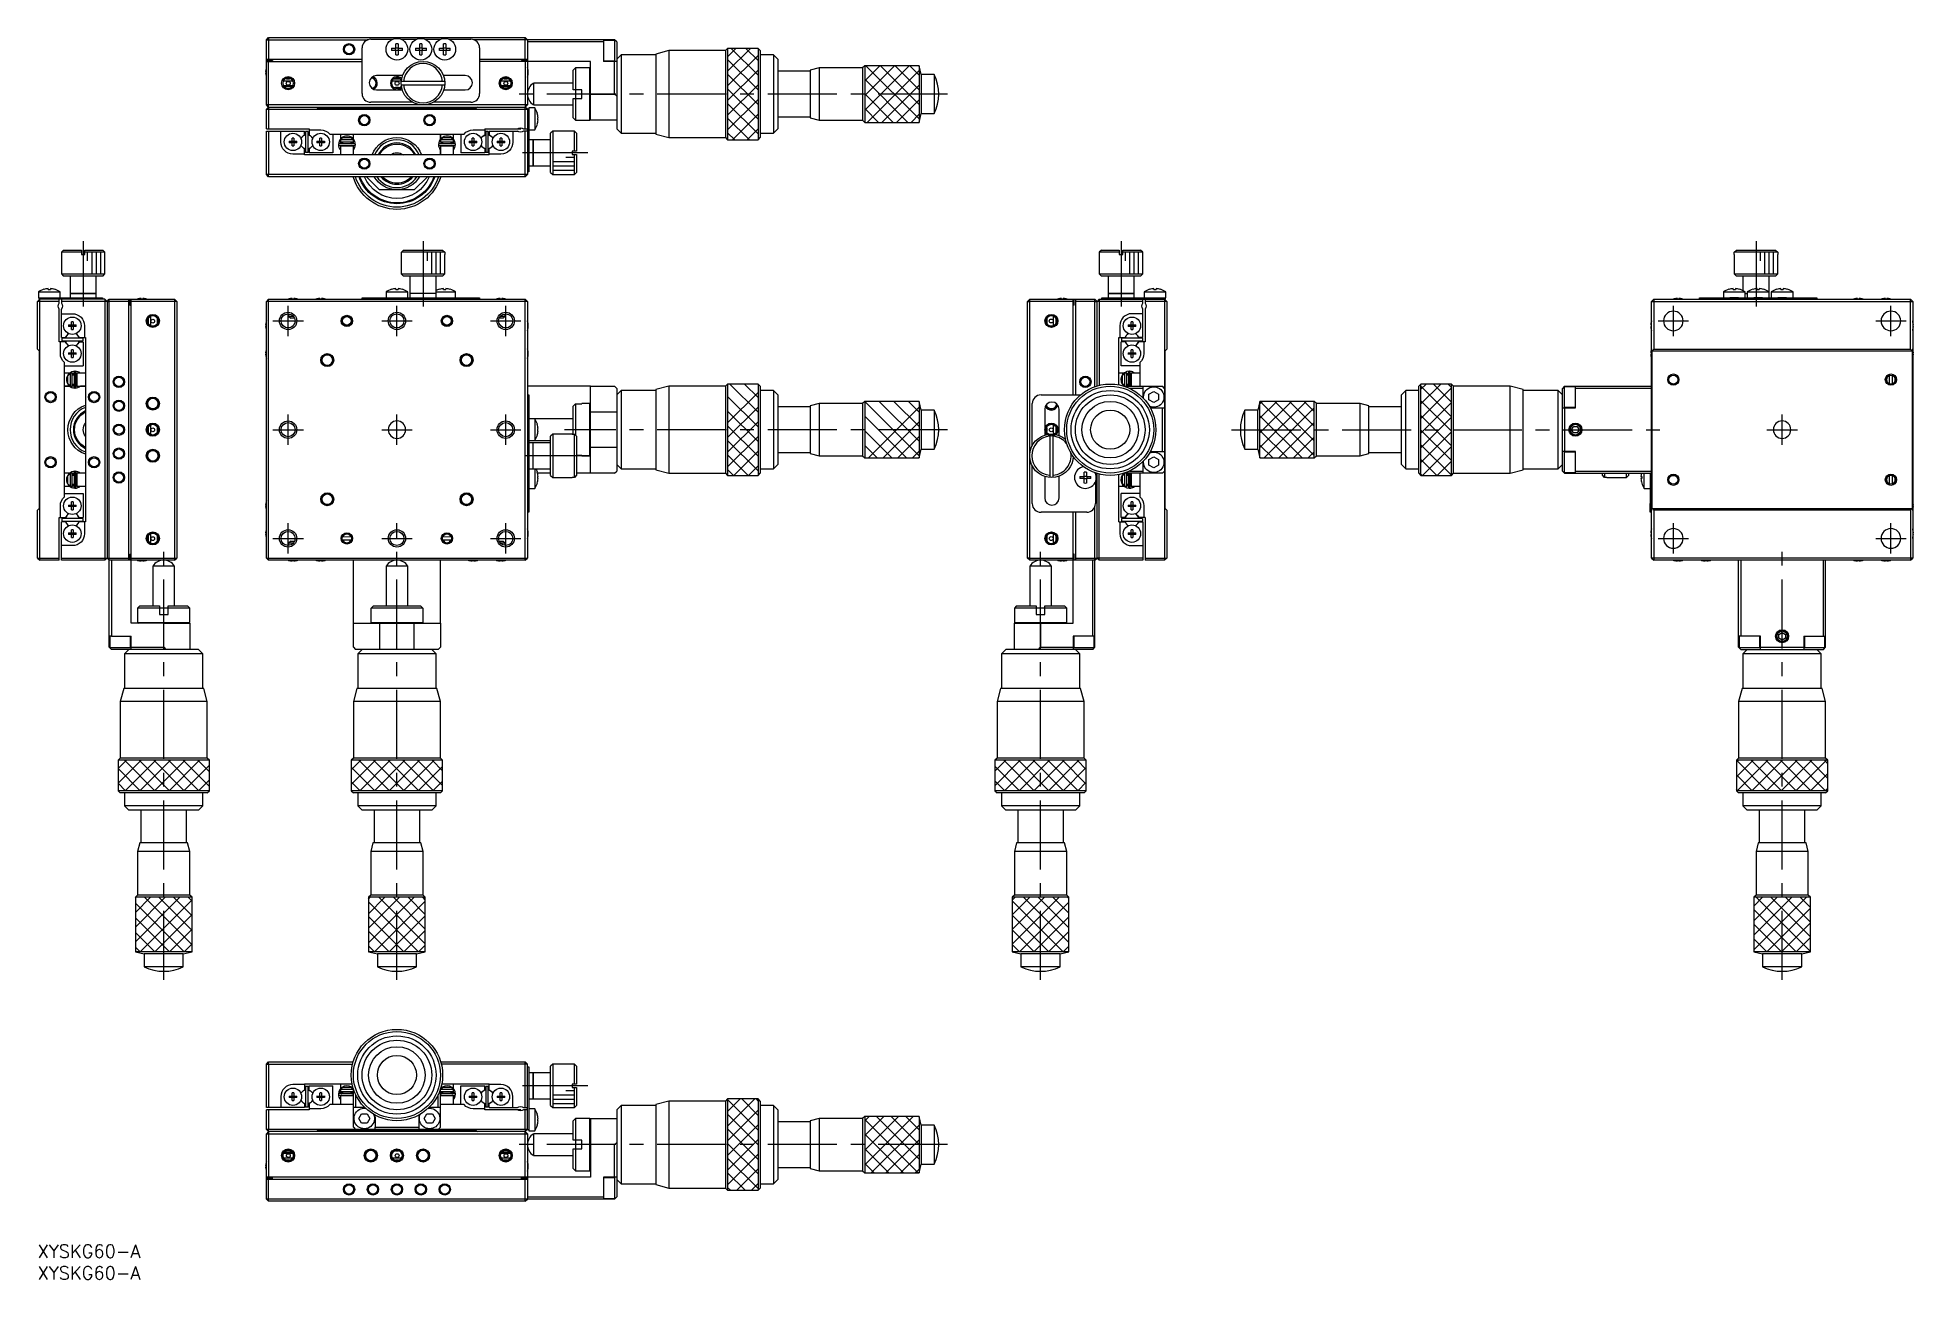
# Model space of a CAD drawing. Extents: x 0 to 431, y -8 to 277.
import ezdxf

# ---------------------------------------------------------------- set-up
doc = ezdxf.new("R2010")
doc.units = 0
doc.header["$LTSCALE"] = 0.5
doc.linetypes.add('CENTER', pattern=[50.8, 31.75, -6.35, 6.35, -6.35])
for name, color, linetype in [('MSM_CENTER', 1, 'CENTER'), ('MSM_CONTINUOUS', 7, 'CONTINUOUS'), ('MSM_NARROW', 5, 'CONTINUOUS'), ('MSM_PART_NUMBER', 7, 'CONTINUOUS')]:
    doc.layers.add(name, color=color, linetype=linetype)
doc.styles.get("Standard").update_dxf_attribs({"font": 'txt.shx', "height": 3, "bigfont": 'bigfont.shx'})

# ---------------------------------------------------------------- blocks, each defined once
blk = doc.blocks.new('*U23')
at = {"layer": 'MSM_PART_NUMBER'}
blk.add_text('XYSKG60-A', height=3, dxfattribs=at).set_placement((0, -3))
blk = doc.blocks.new('*U24')
at = {"layer": 'MSM_PART_NUMBER'}
blk.add_text('XYSKG60-A', height=3, dxfattribs=at).set_placement((0, -8))

msp = doc.modelspace()

# ---------------------------------------------------------------- linework, layer by layer
at = {"layer": 'MSM_CENTER'}
for p, q in [((209.09, 264.5), (110.59, 264.5)), ((126.48, 251), (111.48, 251)), ((10.5, 230.65), (10.5, 215.65)), ((88.59, 230.65), (88.59, 215.65)), ((249, 230.65), (249, 215.65)), ((394.91, 230.65), (394.91, 215.65)), ((57.59, 208.85), (57.59, 215.85)), ((82.59, 208.85), (82.59, 215.85)), ((107.59, 208.85), (107.59, 215.85)), ((375.91, 208.85), (375.91, 215.85)), ((425.91, 208.85), (425.91, 215.85)), ((54.09, 212.35), (61.09, 212.35)), ((79.09, 212.35), (86.09, 212.35)), ((104.09, 212.35), (111.09, 212.35)), ((372.41, 212.35), (379.41, 212.35)), ((422.41, 212.35), (429.41, 212.35)), ((57.59, 183.85), (57.59, 190.85)), ((82.59, 183.85), (82.59, 190.85)), ((107.59, 183.85), (107.59, 190.85)), ((400.91, 183.85), (400.91, 190.85)), ((54.09, 187.35), (61.09, 187.35)), ((79.09, 187.35), (86.09, 187.35)), ((104.09, 187.35), (111.09, 187.35)), ((209.09, 187.35), (121.09, 187.35)), ((274.41, 187.35), (372.91, 187.35)), ((397.41, 187.35), (404.41, 187.35)), ((126.98, 181.35), (111.98, 181.35)), ((57.59, 158.85), (57.59, 165.85)), ((82.59, 60.85), (82.59, 165.85)), ((107.59, 158.85), (107.59, 165.85)), ((375.91, 158.85), (375.91, 165.85)), ((425.91, 158.85), (425.91, 165.85)), ((54.09, 162.35), (61.09, 162.35)), ((79.09, 162.35), (86.09, 162.35)), ((104.09, 162.35), (111.09, 162.35)), ((372.41, 162.35), (379.41, 162.35)), ((422.41, 162.35), (429.41, 162.35)), ((29, 60.85), (29, 159.35)), ((230.5, 60.85), (230.5, 159.35)), ((400.91, 60.85), (400.91, 159.35)), ((126.48, 36.5), (111.48, 36.5)), ((209.09, 23), (110.59, 23))]:
    msp.add_line(p, q, dxfattribs=at)
at = {"layer": 'MSM_CONTINUOUS'}
for p, q in [((52.59, 277), (53.09, 277.5)), ((52.59, 262), (52.59, 277)), ((52.59, 277), (75.97, 277)), ((53.09, 277.5), (53.09, 272.5)), ((53.09, 277.5), (112.09, 277.5)), ((76.59, 277.1), (81.62, 277.1)), ((82.33, 275.06), (82.33, 276.06)), ((82.85, 276.06), (82.85, 275.06)), ((83.57, 277.1), (87.12, 277.1)), ((87.83, 275.06), (87.83, 276.06)), ((88.35, 276.06), (88.35, 275.06)), ((89.07, 277.1), (92.62, 277.1)), ((93.33, 275.06), (93.33, 276.06)), ((93.85, 276.06), (93.85, 275.06)), ((94.57, 277.1), (99.59, 277.1)), ((132.59, 277), (100.22, 277)), ((112.09, 272.5), (112.09, 277.5)), ((112.59, 277), (112.09, 277.5)), ((112.59, 277), (112.59, 262)), ((130.09, 276.5), (112.59, 276.5)), ((130.09, 277), (130.09, 272)), ((132.69, 276.85), (130.09, 276.85)), ((133.09, 276.5), (132.59, 277)), ((132.69, 272.15), (132.69, 276.85)), ((133.09, 276.5), (133.09, 256.5)), ((52.59, 272.5), (74.59, 272.5)), ((53.99, 272.25), (52.59, 272.25)), ((52.59, 272), (74.59, 272)), ((53.09, 261.5), (53.09, 272)), ((53.99, 272.25), (53.99, 272)), ((74.59, 264.6), (74.59, 275.1)), ((81.34, 275.06), (82.33, 275.06)), ((82.33, 274.54), (81.34, 274.54)), ((82.29, 274.54), (82.29, 275.06)), ((82.33, 275.1), (82.85, 275.1)), ((82.33, 273.54), (82.33, 274.54)), ((82.85, 274.5), (82.33, 274.5)), ((82.85, 275.06), (83.85, 275.06)), ((82.85, 274.54), (82.85, 273.54)), ((83.85, 274.54), (82.85, 274.54)), ((82.9, 275.06), (82.9, 274.54)), ((86.84, 275.06), (87.83, 275.06)), ((87.83, 274.54), (86.84, 274.54)), ((87.79, 274.54), (87.79, 275.06)), ((87.83, 275.1), (88.35, 275.1)), ((87.83, 273.54), (87.83, 274.54)), ((88.35, 274.5), (87.83, 274.5)), ((88.35, 275.06), (89.35, 275.06)), ((88.35, 274.54), (88.35, 273.54)), ((89.35, 274.54), (88.35, 274.54)), ((88.4, 275.06), (88.4, 274.54)), ((92.34, 275.06), (93.33, 275.06)), ((93.33, 274.54), (92.34, 274.54)), ((93.29, 274.54), (93.29, 275.06)), ((93.33, 275.1), (93.85, 275.1)), ((93.33, 273.54), (93.33, 274.54)), ((93.85, 274.5), (93.33, 274.5)), ((93.85, 275.06), (94.85, 275.06)), ((93.85, 274.54), (93.85, 273.54)), ((94.85, 274.54), (93.85, 274.54)), ((93.9, 275.06), (93.9, 274.54)), ((101.59, 275.1), (101.59, 264.6)), ((101.59, 272.5), (112.59, 272.5)), ((127.09, 272), (101.59, 272)), ((112.59, 272.25), (111.19, 272.25)), ((111.19, 272.25), (111.19, 272)), ((112.09, 272), (112.09, 261.5)), ((127.09, 258.5), (127.09, 272)), ((130.09, 272.15), (132.69, 272.15)), ((133.09, 272), (130.09, 272)), ((132.59, 264.5), (132.59, 272)), ((134.09, 273.5), (133.09, 272.5)), ((134.09, 273.5), (134.09, 255.5)), ((142.09, 273.5), (134.09, 273.5)), ((145.09, 274.5), (142.09, 273.7)), ((142.09, 273.7), (142.09, 255.3)), ((145.09, 274.5), (145.09, 254.5)), ((158.09, 274.5), (145.09, 274.5)), ((158.59, 275), (158.09, 274.5)), ((158.09, 274.5), (158.09, 254.5)), ((158.59, 275), (158.59, 254)), ((165.59, 275), (158.59, 275)), ((165.59, 275), (165.59, 254)), ((166.09, 274.5), (165.59, 275)), ((166.09, 274.5), (166.09, 254.5)), ((169.09, 273.5), (166.09, 273.5)), ((169.09, 273.5), (169.09, 255.5)), ((170.09, 272.5), (169.09, 273.5)), ((170.09, 272.5), (170.09, 256.5)), ((52.41, 269.68), (52.53, 269.68)), ((52.53, 269.32), (52.41, 269.32)), ((52.52, 270.39), (52.53, 270.39)), ((52.53, 268.61), (52.52, 268.61)), ((52.53, 269.68), (52.53, 269.32)), ((58.74, 267.5), (56.45, 267.5)), ((83.91, 268.75), (77.89, 268.75)), ((83.62, 267.5), (81.45, 267.5)), ((93.58, 267.4), (83.61, 267.4)), ((98.29, 268.75), (93.28, 268.75)), ((108.74, 267.5), (106.45, 267.5)), ((112.66, 270.39), (112.67, 270.39)), ((112.66, 269.68), (112.78, 269.68)), ((112.66, 269.68), (112.66, 269.32)), ((112.78, 269.32), (112.66, 269.32)), ((112.67, 268.61), (112.66, 268.61)), ((123.59, 270.5), (123.09, 270)), ((123.09, 265.5), (123.09, 270)), ((123.59, 270.5), (123.59, 265.5)), ((126.89, 270.5), (123.59, 270.5)), ((126.89, 258.5), (126.89, 270.5)), ((127.09, 270.3), (126.89, 270.5)), ((177.59, 269.75), (170.09, 269.75)), ((179.59, 270.5), (177.59, 270)), ((177.59, 270), (177.59, 259)), ((179.59, 270.5), (179.59, 258.5)), ((189.59, 270.5), (179.59, 270.5)), ((190.09, 271), (189.59, 270.5)), ((189.59, 270.5), (189.59, 258.5)), ((190.09, 271), (190.09, 258)), ((202.59, 271), (190.09, 271)), ((202.59, 271), (202.59, 258)), ((203.09, 269), (202.59, 271)), ((203.09, 269), (203.09, 260)), ((206.08, 269), (203.09, 269)), ((206.08, 269), (206.08, 260)), ((56.45, 266.5), (58.74, 266.5)), ((58.51, 266.15), (56.68, 266.15)), ((77.89, 265.45), (83.84, 265.45)), ((83.61, 266.6), (93.58, 266.6)), ((93.35, 265.45), (98.29, 265.45)), ((106.45, 266.5), (108.74, 266.5)), ((108.51, 266.15), (106.68, 266.15)), ((113.94, 267), (113.94, 262)), ((123.09, 267), (113.94, 267)), ((125.09, 265.5), (123.09, 265.5)), ((123.09, 259), (123.09, 263.5)), ((123.09, 263.5), (125.09, 263.5)), ((123.59, 265.5), (123.59, 263.5)), ((123.59, 263.5), (123.59, 258.5)), ((125.09, 263.5), (125.09, 265.5)), ((127.09, 264.5), (132.59, 264.5)), ((133.09, 264), (132.59, 264.5)), ((112.59, 262), (52.59, 262)), ((53.09, 261.5), (52.59, 262)), ((53.09, 261.5), (52.59, 261)), ((52.59, 261), (112.59, 261)), ((52.59, 256.5), (52.59, 261)), ((53.09, 261.5), (53.09, 261)), ((53.09, 261.5), (112.09, 261.5)), ((53.09, 261), (53.09, 256.5)), ((64.44, 261.15), (64.09, 261.5)), ((100.74, 261.15), (64.44, 261.15)), ((86.22, 262.6), (76.59, 262.6)), ((99.59, 262.6), (90.97, 262.6)), ((101.09, 261.5), (100.74, 261.15)), ((112.59, 262), (112.09, 261.5)), ((112.09, 261), (112.09, 261.5)), ((112.59, 261), (112.09, 261.5)), ((112.09, 256.5), (112.09, 261)), ((112.59, 261.1), (112.89, 261.1)), ((112.59, 261.1), (112.59, 246)), ((112.89, 261.3), (112.89, 261.1)), ((114.29, 261.3), (112.89, 261.3)), ((112.89, 261.1), (112.89, 246.6)), ((113.94, 262), (123.09, 262)), ((114.29, 261.3), (114.29, 256.3)), ((114.86, 260.06), (114.86, 260.06)), ((114.86, 259.06), (115.03, 259.06)), ((114.86, 259.06), (114.86, 258.54)), ((123.09, 259), (123.59, 258.5)), ((126.89, 258.5), (127.09, 258.7)), ((170.09, 259.25), (177.59, 259.25)), ((177.59, 259), (179.59, 258.5)), ((202.59, 258), (203.09, 260)), ((203.09, 260), (206.08, 260)), ((52.59, 256.5), (62.39, 256.5)), ((52.59, 246), (52.59, 256)), ((52.59, 256), (61.39, 256)), ((53.09, 256), (53.09, 246)), ((55.94, 253.45), (55.94, 256)), ((58.51, 253.68), (58.51, 254.39)), ((58.87, 254.39), (58.87, 253.68)), ((61.39, 255.05), (61.13, 254.9)), ((61.39, 255.05), (61.39, 256)), ((61.59, 255.9), (61.59, 251.1)), ((62.19, 255.9), (61.59, 255.9)), ((62.19, 251.1), (62.19, 255.9)), ((62.39, 256.5), (62.39, 255.05)), ((62.39, 256.25), (65.09, 256.25)), ((62.66, 254.9), (62.39, 255.05)), ((64.91, 253.68), (64.91, 254.39)), ((65.27, 254.39), (65.27, 253.68)), ((67.17, 255.3), (98.02, 255.3)), ((67.89, 255.3), (67.89, 251)), ((69.59, 255.3), (69.59, 254.14)), ((69.65, 254), (70.18, 254.5)), ((70.18, 254.5), (72.01, 254.5)), ((72.01, 254.5), (72.54, 254)), ((72.59, 254.14), (72.59, 255.3)), ((92.59, 254.14), (92.59, 255.3)), ((92.59, 255.3), (92.59, 254.14)), ((92.65, 254), (93.18, 254.5)), ((93.18, 254.5), (95.01, 254.5)), ((95.01, 254.5), (95.54, 254)), ((95.59, 254.14), (95.59, 255.3)), ((97.29, 255.3), (97.29, 251)), ((99.91, 253.68), (99.91, 254.39)), ((100.09, 256.25), (102.79, 256.25)), ((100.27, 254.39), (100.27, 253.68)), ((102.53, 254.9), (102.79, 255.05)), ((102.79, 256.5), (111.09, 256.5)), ((102.79, 256.5), (102.79, 255.05)), ((102.99, 255.9), (102.99, 251.1)), ((103.59, 255.9), (102.99, 255.9)), ((103.59, 251.1), (103.59, 255.9)), ((103.79, 256), (103.79, 255.05)), ((103.79, 256), (110.33, 256)), ((103.79, 255.05), (104.06, 254.9)), ((106.31, 253.68), (106.31, 254.39)), ((106.67, 254.39), (106.67, 253.68)), ((109.24, 256), (109.24, 253.45)), ((111.09, 256.5), (111.09, 256.74)), ((111.66, 256.5), (112.59, 256.5)), ((112.59, 256), (111.66, 256)), ((112.09, 246), (112.09, 256)), ((112.89, 256.3), (114.29, 256.3)), ((115.03, 258.54), (114.86, 258.54)), ((114.86, 257.54), (114.86, 257.54)), ((118.39, 256), (117.89, 255.5)), ((117.89, 246.5), (117.89, 255.5)), ((118.39, 256), (118.39, 246)), ((123.39, 256), (118.39, 256)), ((123.39, 251.4), (123.39, 256)), ((123.89, 255.5), (123.39, 256)), ((123.59, 258.5), (126.89, 258.5)), ((123.89, 255.5), (123.89, 251.4)), ((133.09, 258.5), (127.09, 258.5)), ((133.09, 256.5), (134.09, 255.5)), ((134.09, 255.5), (142.09, 255.5)), ((142.09, 255.3), (145.09, 254.5)), ((145.09, 254.5), (158.09, 254.5)), ((158.09, 254.5), (158.59, 254)), ((165.59, 254), (166.09, 254.5)), ((166.09, 255.5), (169.09, 255.5)), ((169.09, 255.5), (170.09, 256.5)), ((179.59, 258.5), (189.59, 258.5)), ((189.59, 258.5), (190.09, 258)), ((190.09, 258), (202.59, 258)), ((57.81, 253.68), (58.51, 253.68)), ((58.51, 253.32), (57.81, 253.32)), ((58.53, 253.67), (58.51, 253.68)), ((58.53, 253.33), (58.51, 253.32)), ((58.51, 252.61), (58.51, 253.32)), ((58.53, 253.67), (58.86, 253.67)), ((58.53, 253.33), (58.53, 253.67)), ((58.86, 253.33), (58.53, 253.33)), ((61.39, 250.7), (58.69, 250.7)), ((58.86, 253.67), (58.87, 253.68)), ((58.86, 253.67), (58.86, 253.33)), ((58.86, 253.33), (58.87, 253.32)), ((58.87, 253.68), (59.58, 253.68)), ((58.87, 253.32), (58.87, 252.61)), ((59.58, 253.32), (58.87, 253.32)), ((61.13, 252.1), (61.39, 251.95)), ((61.39, 250.5), (61.39, 251.95)), ((103.79, 250.5), (61.39, 250.5)), ((62.19, 251.1), (61.59, 251.1)), ((62.39, 251.95), (62.66, 252.1)), ((62.39, 251.95), (62.39, 251)), ((67.89, 251), (62.39, 251)), ((64.21, 253.68), (64.91, 253.68)), ((64.91, 253.32), (64.21, 253.32)), ((64.93, 253.67), (64.91, 253.68)), ((64.93, 253.33), (64.91, 253.32)), ((64.91, 252.61), (64.91, 253.32)), ((64.93, 253.67), (65.26, 253.67)), ((64.93, 253.33), (64.93, 253.67)), ((65.26, 253.33), (64.93, 253.33)), ((65.26, 253.67), (65.27, 253.68)), ((65.26, 253.67), (65.26, 253.33)), ((65.26, 253.33), (65.27, 253.32)), ((65.27, 253.68), (65.98, 253.68)), ((65.27, 253.32), (65.27, 252.61)), ((65.98, 253.32), (65.27, 253.32)), ((69.29, 253.62), (69.15, 252.93)), ((69.32, 253.69), (69.31, 253.67)), ((69.31, 253.67), (69.53, 253.61)), ((72.84, 253.09), (69.34, 253.09)), ((69.34, 252.7), (72.84, 252.7)), ((69.53, 253.61), (69.59, 253.58)), ((69.59, 252.5), (69.55, 252.7)), ((72.59, 254), (69.59, 254)), ((69.59, 254), (69.59, 253.5)), ((69.59, 253.5), (72.59, 253.5)), ((72.59, 252.5), (69.59, 252.5)), ((69.59, 252.5), (69.59, 250.5)), ((69.59, 252.49), (69.59, 252.5)), ((69.66, 253.3), (70.09, 253.3)), ((70.09, 253.5), (70.09, 253.09)), ((70.09, 252.7), (70.09, 252.5)), ((72.09, 253.09), (72.09, 253.5)), ((72.09, 253.3), (72.53, 253.3)), ((72.09, 252.5), (72.09, 252.7)), ((72.53, 253.5), (72.64, 253.09)), ((72.59, 253.5), (72.59, 254)), ((72.59, 250.5), (72.59, 252.7)), ((72.64, 252.7), (72.6, 252.5)), ((72.6, 252.5), (72.59, 252.49)), ((72.9, 253.61), (72.88, 253.66)), ((92.29, 253.62), (92.15, 252.93)), ((92.32, 253.69), (92.31, 253.67)), ((92.31, 253.67), (92.53, 253.61)), ((95.84, 253.09), (92.34, 253.09)), ((92.34, 252.7), (95.84, 252.7)), ((92.53, 253.61), (92.59, 253.58)), ((92.59, 252.5), (92.55, 252.7)), ((95.59, 254), (92.59, 254)), ((92.59, 254), (92.59, 253.5)), ((92.59, 253.5), (95.59, 253.5)), ((92.59, 252.49), (92.59, 252.7)), ((95.59, 252.5), (92.59, 252.5)), ((92.59, 252.5), (92.59, 250.5)), ((92.59, 252.49), (92.59, 252.5)), ((92.59, 250.5), (92.59, 251.66)), ((92.66, 253.3), (93.09, 253.3)), ((93.09, 253.5), (93.09, 253.09)), ((93.09, 252.7), (93.09, 252.5)), ((95.09, 253.09), (95.09, 253.5)), ((95.09, 253.3), (95.53, 253.3)), ((95.09, 252.5), (95.09, 252.7)), ((95.53, 253.5), (95.64, 253.09)), ((95.59, 253.5), (95.59, 254)), ((95.59, 250.5), (95.59, 252.5)), ((95.64, 252.7), (95.6, 252.5)), ((95.6, 252.5), (95.59, 252.49)), ((95.9, 253.61), (95.88, 253.66)), ((102.79, 251), (97.29, 251)), ((99.21, 253.68), (99.91, 253.68)), ((99.91, 253.32), (99.21, 253.32)), ((99.93, 253.67), (99.91, 253.68)), ((99.93, 253.33), (99.91, 253.32)), ((99.91, 252.61), (99.91, 253.32)), ((99.93, 253.67), (100.26, 253.67)), ((99.93, 253.33), (99.93, 253.67)), ((100.26, 253.33), (99.93, 253.33)), ((100.26, 253.67), (100.27, 253.68)), ((100.26, 253.67), (100.26, 253.33)), ((100.26, 253.33), (100.27, 253.32)), ((100.27, 253.68), (100.98, 253.68)), ((100.27, 253.32), (100.27, 252.61)), ((100.98, 253.32), (100.27, 253.32)), ((102.79, 251.95), (102.53, 252.1)), ((102.79, 251.95), (102.79, 251)), ((103.59, 251.1), (102.99, 251.1)), ((104.06, 252.1), (103.79, 251.95)), ((103.79, 250.5), (103.79, 251.95)), ((106.49, 250.7), (103.79, 250.7)), ((105.61, 253.68), (106.31, 253.68)), ((106.31, 253.32), (105.61, 253.32)), ((106.33, 253.67), (106.31, 253.68)), ((106.33, 253.33), (106.31, 253.32)), ((106.31, 252.61), (106.31, 253.32)), ((106.33, 253.67), (106.66, 253.67)), ((106.33, 253.33), (106.33, 253.67)), ((106.66, 253.33), (106.33, 253.33)), ((106.66, 253.67), (106.67, 253.68)), ((106.66, 253.67), (106.66, 253.33)), ((106.66, 253.33), (106.67, 253.32)), ((106.67, 253.68), (107.38, 253.68)), ((106.67, 253.32), (106.67, 252.61)), ((107.38, 253.32), (106.67, 253.32)), ((113.89, 254), (112.89, 254)), ((113.89, 254), (113.89, 248)), ((113.89, 248), (113.89, 254)), ((117.89, 254), (113.89, 254)), ((123.89, 251.4), (122.89, 251.4)), ((122.89, 251.4), (122.89, 250.6)), ((122.89, 250.6), (123.89, 250.6)), ((123.39, 246), (123.39, 250.6)), ((123.89, 250.6), (123.89, 246.5)), ((158.59, 254), (165.59, 254)), ((53.09, 245.5), (52.59, 246)), ((112.59, 246), (52.59, 246)), ((53.09, 245.5), (53.09, 246)), ((112.09, 245.5), (112.09, 246)), ((112.09, 245.5), (112.59, 246)), ((112.89, 246.6), (112.59, 246.6)), ((112.89, 248), (113.89, 248)), ((113.89, 248), (117.89, 248)), ((117.89, 246.5), (118.39, 246)), ((118.39, 246), (123.39, 246)), ((123.39, 246), (123.89, 246.5)), ((112.09, 245.5), (53.09, 245.5)), ((75.59, 245.5), (78.59, 242.5)), ((86.59, 242.5), (78.59, 242.5)), ((86.59, 242.5), (89.59, 245.5)), ((6, 228.65), (5.5, 228.15)), ((6, 228.65), (10.1, 228.65)), ((10.1, 228.65), (10.1, 227.65)), ((10.9, 227.65), (10.9, 228.65)), ((10.9, 228.65), (15, 228.65)), ((15.5, 228.15), (15, 228.65)), ((83.61, 228.15), (84.11, 228.65)), ((84.11, 228.65), (93.08, 228.65)), ((93.08, 228.65), (93.58, 228.15)), ((244.5, 228.65), (244, 228.15)), ((244.5, 228.65), (248.6, 228.65)), ((248.6, 228.65), (248.6, 227.65)), ((249.4, 227.65), (249.4, 228.65)), ((249.4, 228.65), (253.5, 228.65)), ((254, 228.15), (253.5, 228.65)), ((389.92, 228.15), (390.42, 228.65)), ((390.42, 228.65), (399.39, 228.65)), ((399.39, 228.65), (399.89, 228.15)), ((10.1, 228.15), (5.5, 228.15)), ((5.5, 228.15), (5.5, 223.15)), ((10.1, 227.65), (10.9, 227.65)), ((15.5, 228.15), (10.9, 228.15)), ((15.5, 223.15), (15.5, 228.15)), ((83.59, 227.65), (83.61, 227.65)), ((83.59, 227.65), (83.59, 223.15)), ((83.61, 227.65), (83.61, 228.15)), ((93.58, 228.15), (83.61, 228.15)), ((93.58, 228.15), (93.58, 227.65)), ((93.58, 227.65), (93.59, 227.65)), ((93.59, 223.15), (93.59, 227.65)), ((248.6, 228.15), (244, 228.15)), ((244, 228.15), (244, 223.15)), ((248.6, 227.65), (249.4, 227.65)), ((254, 228.15), (249.4, 228.15)), ((254, 223.15), (254, 228.15)), ((389.91, 227.65), (389.92, 227.65)), ((389.91, 227.65), (389.91, 223.15)), ((389.92, 227.65), (389.92, 228.15)), ((399.89, 228.15), (389.92, 228.15)), ((399.89, 228.15), (399.89, 227.65)), ((399.89, 227.65), (399.91, 227.65)), ((399.91, 223.15), (399.91, 227.65)), ((5.5, 223.15), (15.5, 223.15)), ((5.5, 223.15), (6, 222.65)), ((15, 222.65), (6, 222.65)), ((7.5, 222.65), (7.5, 218.65)), ((13.5, 218.65), (13.5, 222.65)), ((15, 222.65), (15.5, 223.15)), ((83.59, 223.15), (93.59, 223.15)), ((83.59, 223.15), (84.09, 222.65)), ((93.09, 222.65), (84.09, 222.65)), ((85.59, 222.65), (85.59, 217.65)), ((91.59, 217.65), (91.59, 222.65)), ((93.09, 222.65), (93.59, 223.15)), ((244, 223.15), (254, 223.15)), ((244, 223.15), (244.5, 222.65)), ((253.5, 222.65), (244.5, 222.65)), ((246, 222.65), (246, 218.65)), ((252, 218.65), (252, 222.65)), ((253.5, 222.65), (254, 223.15)), ((389.91, 223.15), (399.91, 223.15)), ((389.91, 223.15), (390.41, 222.65)), ((399.41, 222.65), (390.41, 222.65)), ((391.91, 222.65), (391.91, 219.33)), ((397.91, 217.65), (397.91, 222.65)), ((399.41, 222.65), (399.91, 223.15)), ((0.5, 217.35), (0, 216.85)), ((5, 216.85), (0, 216.85)), ((0, 205.85), (0, 216.85)), ((0.2, 219.04), (5.2, 219.04)), ((0.2, 219.04), (0.2, 217.65)), ((0.2, 217.65), (0.4, 217.65)), ((0.4, 217.35), (0.4, 217.65)), ((0.4, 217.65), (14.9, 217.65)), ((15.5, 217.35), (0.4, 217.35)), ((0.5, 157.35), (0.5, 217.35)), ((1.44, 219.61), (1.44, 219.62)), ((2.44, 219.61), (2.44, 219.78)), ((2.44, 219.61), (2.96, 219.61)), ((2.96, 219.78), (2.96, 219.61)), ((3.96, 219.62), (3.96, 219.61)), ((5, 216.41), (5, 217.35)), ((5.2, 217.65), (5.2, 219.04)), ((5.5, 217.35), (5.5, 216.41)), ((16, 216.85), (5.5, 216.85)), ((7.5, 218.65), (13.5, 218.65)), ((13.5, 218.65), (7.5, 218.65)), ((7.5, 218.65), (7.5, 217.65)), ((13.5, 217.65), (13.5, 218.65)), ((14.9, 217.65), (14.9, 217.35)), ((16, 216.85), (15.5, 217.35)), ((15.5, 217.35), (15.5, 157.35)), ((16, 216.85), (16.5, 217.35)), ((16, 216.85), (16.5, 216.85)), ((16, 216.85), (16, 157.85)), ((16.5, 217.35), (31.5, 217.35)), ((16.5, 137.35), (16.5, 217.35)), ((21, 216.85), (16.5, 216.85)), ((21, 157.35), (21, 217.35)), ((21.25, 215.95), (21.25, 217.35)), ((21.25, 215.95), (21.5, 215.95)), ((21.5, 142.85), (21.5, 217.35)), ((31.5, 216.85), (21.5, 216.85)), ((23.11, 217.42), (23.11, 217.42)), ((23.82, 217.42), (23.82, 217.54)), ((23.82, 217.42), (24.18, 217.42)), ((24.18, 217.54), (24.18, 217.42)), ((24.89, 217.42), (24.89, 217.42)), ((32, 216.85), (31.5, 217.35)), ((31.5, 217.35), (31.5, 157.35)), ((32, 216.85), (31.5, 216.85)), ((32, 216.85), (32, 157.85)), ((53.09, 217.35), (52.59, 216.85)), ((52.59, 157.85), (52.59, 216.85)), ((112.59, 216.85), (52.59, 216.85)), ((53.09, 157.35), (53.09, 217.35)), ((53.09, 217.35), (112.09, 217.35)), ((57.81, 217.42), (57.81, 217.42)), ((58.51, 217.42), (58.51, 217.54)), ((58.51, 217.42), (58.87, 217.42)), ((58.87, 217.54), (58.87, 217.42)), ((59.58, 217.42), (59.58, 217.42)), ((64.21, 217.42), (64.21, 217.42)), ((64.91, 217.42), (64.91, 217.54)), ((64.91, 217.42), (65.27, 217.42)), ((65.27, 217.54), (65.27, 217.42)), ((65.98, 217.42), (65.98, 217.42)), ((74.59, 217.35), (74.59, 217.65)), ((74.59, 217.65), (101.59, 217.65)), ((80.09, 219.04), (85.09, 219.04)), ((80.09, 219.04), (80.09, 217.65)), ((81.34, 219.61), (81.33, 219.62)), ((82.33, 219.61), (82.33, 219.78)), ((82.33, 219.61), (82.85, 219.61)), ((82.85, 219.78), (82.85, 219.61)), ((83.86, 219.62), (83.85, 219.61)), ((85.09, 217.65), (85.09, 219.04)), ((91.59, 218.65), (85.59, 218.65)), ((91.59, 219.04), (96.09, 219.04)), ((92.34, 219.61), (92.33, 219.62)), ((93.33, 219.61), (93.33, 219.78)), ((93.33, 219.61), (93.85, 219.61)), ((93.85, 219.78), (93.85, 219.61)), ((94.86, 219.62), (94.85, 219.61)), ((96.09, 217.65), (96.09, 219.04)), ((99.21, 217.42), (99.21, 217.42)), ((99.91, 217.42), (99.91, 217.54)), ((99.91, 217.42), (100.27, 217.42)), ((100.27, 217.54), (100.27, 217.42)), ((100.98, 217.42), (100.98, 217.42)), ((101.59, 217.65), (101.59, 217.35)), ((105.61, 217.42), (105.61, 217.42)), ((106.31, 217.42), (106.31, 217.54)), ((106.31, 217.42), (106.67, 217.42)), ((106.67, 217.54), (106.67, 217.42)), ((107.38, 217.42), (107.38, 217.42)), ((112.59, 216.85), (112.09, 217.35)), ((112.09, 157.35), (112.09, 217.35)), ((112.59, 216.85), (112.59, 157.85)), ((227.5, 216.85), (228, 217.35)), ((227.5, 157.85), (227.5, 216.85)), ((227.5, 216.85), (228, 216.85)), ((228, 157.35), (228, 217.35)), ((228, 217.35), (243, 217.35)), ((238, 216.85), (228, 216.85)), ((234.61, 217.42), (234.61, 217.42)), ((235.32, 217.42), (235.32, 217.54)), ((235.32, 217.42), (235.68, 217.42)), ((235.68, 217.54), (235.68, 217.42)), ((236.39, 217.42), (236.39, 217.42)), ((238, 195.35), (238, 217.35)), ((238.25, 215.95), (238, 215.95)), ((238.25, 215.95), (238.25, 217.35)), ((238.5, 217.35), (238.5, 195.35)), ((243, 216.85), (238.5, 216.85)), ((243, 197.25), (243, 217.35)), ((243, 217.35), (243.5, 216.85)), ((243, 216.85), (243.5, 216.85)), ((244, 217.35), (243.5, 216.85)), ((243.5, 197.41), (243.5, 216.85)), ((254, 216.85), (243.5, 216.85)), ((244, 217.35), (244, 197.55)), ((244, 217.35), (259.1, 217.35)), ((244.6, 217.35), (244.6, 217.65)), ((244.6, 217.65), (259.1, 217.65)), ((246, 218.65), (252, 218.65)), ((252, 218.65), (246, 218.65)), ((246, 218.65), (246, 217.65)), ((252, 217.65), (252, 218.65)), ((254, 216.41), (254, 217.35)), ((254.3, 219.04), (259.3, 219.04)), ((254.3, 219.04), (254.3, 217.65)), ((254.5, 217.35), (254.5, 216.41)), ((259.5, 216.85), (254.5, 216.85)), ((255.54, 219.61), (255.54, 219.62)), ((256.54, 219.61), (256.54, 219.78)), ((256.54, 219.61), (257.06, 219.61)), ((257.06, 219.78), (257.06, 219.61)), ((258.06, 219.62), (258.06, 219.61)), ((259, 217.35), (259, 157.35)), ((259, 217.35), (259.5, 216.85)), ((259.1, 217.65), (259.3, 217.65)), ((259.1, 217.65), (259.1, 217.35)), ((259.3, 217.65), (259.3, 219.04)), ((259.5, 216.85), (259.5, 205.85)), ((371.41, 217.35), (370.91, 216.85)), ((370.91, 157.85), (370.91, 216.85)), ((370.91, 216.85), (430.91, 216.85)), ((371.41, 217.35), (371.41, 205.85)), ((371.41, 217.35), (430.41, 217.35)), ((376.12, 217.42), (376.12, 217.42)), ((376.83, 217.42), (376.83, 217.54)), ((376.83, 217.42), (377.19, 217.42)), ((377.19, 217.54), (377.19, 217.42)), ((377.89, 217.42), (377.89, 217.42)), ((381.91, 217.35), (381.91, 217.65)), ((381.91, 217.65), (408.91, 217.65)), ((387.41, 219.04), (392.41, 219.04)), ((387.41, 219.04), (387.41, 217.65)), ((388.65, 219.61), (388.64, 219.62)), ((389.91, 217.65), (388.93, 217.65)), ((389.65, 219.61), (389.65, 219.78)), ((389.65, 219.61), (390.17, 219.61)), ((390.88, 217.65), (389.91, 217.65)), ((390.17, 219.78), (390.17, 219.61)), ((391.17, 219.62), (391.16, 219.61)), ((392.41, 217.65), (392.41, 219.04)), ((392.41, 218.65), (392.91, 218.65)), ((392.91, 219.04), (397.91, 219.04)), ((392.91, 219.04), (392.91, 217.65)), ((394.15, 219.61), (394.14, 219.62)), ((395.41, 217.65), (394.43, 217.65)), ((395.15, 219.61), (395.15, 219.78)), ((395.15, 219.61), (395.67, 219.61)), ((396.38, 217.65), (395.41, 217.65)), ((395.67, 219.78), (395.67, 219.61)), ((396.67, 219.62), (396.66, 219.61)), ((398.41, 219.04), (403.41, 219.04)), ((398.41, 219.04), (398.41, 217.65)), ((399.65, 219.61), (399.64, 219.62)), ((400.91, 217.65), (399.93, 217.65)), ((400.65, 219.61), (400.65, 219.78)), ((400.65, 219.61), (401.17, 219.61)), ((401.88, 217.65), (400.91, 217.65)), ((401.17, 219.78), (401.17, 219.61)), ((402.17, 219.62), (402.16, 219.61)), ((403.41, 217.65), (403.41, 219.04)), ((408.91, 217.65), (408.91, 217.35)), ((417.52, 217.42), (417.52, 217.42)), ((418.23, 217.42), (418.23, 217.54)), ((418.23, 217.42), (418.59, 217.42)), ((418.59, 217.54), (418.59, 217.42)), ((419.29, 217.42), (419.29, 217.42)), ((423.92, 217.42), (423.92, 217.42)), ((424.63, 217.42), (424.63, 217.54)), ((424.63, 217.42), (424.99, 217.42)), ((424.99, 217.54), (424.99, 217.42)), ((425.69, 217.42), (425.69, 217.42)), ((430.41, 205.85), (430.41, 217.35)), ((430.91, 216.85), (430.41, 217.35)), ((430.91, 216.85), (430.91, 157.85)), ((5, 207.55), (5, 215.09)), ((5.5, 208.55), (5.5, 215.09)), ((5.5, 214), (8.05, 214)), ((7.11, 211.43), (7.82, 211.43)), ((7.82, 211.43), (7.82, 212.14)), ((7.83, 211.42), (7.82, 211.43)), ((7.83, 211.42), (8.17, 211.42)), ((7.83, 211.08), (7.83, 211.42)), ((8.17, 211.42), (8.18, 211.43)), ((8.17, 211.42), (8.17, 211.08)), ((8.18, 212.14), (8.18, 211.43)), ((8.18, 211.43), (8.89, 211.43)), ((10.8, 211.25), (10.8, 208.55)), ((26, 213.5), (26, 211.2)), ((52.41, 211.43), (52.53, 211.43)), ((52.52, 212.14), (52.53, 212.14)), ((52.53, 211.43), (52.53, 211.07)), ((57.69, 214), (57.69, 214)), ((57.69, 214), (57.69, 213.45)), ((57.69, 213.45), (58.82, 213.45)), ((57.69, 213.45), (58.19, 212.95)), ((59.13, 212.95), (58.19, 212.95)), ((59.2, 211.96), (59.09, 211.66)), ((106.99, 212.95), (106.06, 212.95)), ((106.37, 213.45), (107.49, 213.45)), ((106.99, 212.95), (107.49, 213.45)), ((107.49, 213.45), (107.49, 214)), ((112.66, 212.14), (112.67, 212.14)), ((112.66, 211.43), (112.78, 211.43)), ((112.66, 211.43), (112.66, 211.07)), ((233.5, 211.2), (233.5, 213.5)), ((248.7, 211.25), (248.7, 208.55)), ((250.61, 211.43), (251.32, 211.43)), ((251.32, 211.43), (251.32, 212.14)), ((251.33, 211.42), (251.32, 211.43)), ((251.33, 211.08), (251.33, 211.42)), ((251.33, 211.42), (251.67, 211.42)), ((254, 214), (251.45, 214)), ((251.67, 211.42), (251.68, 211.43)), ((251.67, 211.42), (251.67, 211.08)), ((251.68, 212.14), (251.68, 211.43)), ((251.68, 211.43), (252.39, 211.43)), ((254, 208.55), (254, 215.09)), ((254.5, 215.09), (254.5, 207.55)), ((370.72, 211.43), (370.84, 211.43)), ((370.83, 212.14), (370.84, 212.14)), ((370.84, 211.43), (370.84, 211.07)), ((430.97, 212.14), (430.98, 212.14)), ((430.97, 211.43), (431.09, 211.43)), ((430.97, 211.43), (430.97, 211.07)), ((6.45, 207.55), (5, 207.55)), ((5.25, 204.85), (5.25, 207.55)), ((5.5, 208.55), (6.45, 208.55)), ((10.4, 208.35), (5.6, 208.35)), ((5.6, 208.35), (5.6, 207.75)), ((5.6, 207.75), (10.4, 207.75)), ((6.45, 208.55), (6.6, 208.81)), ((6.6, 207.29), (6.45, 207.55)), ((7.82, 211.07), (7.11, 211.07)), ((7.83, 211.08), (7.82, 211.07)), ((7.82, 210.36), (7.82, 211.07)), ((8.17, 211.08), (7.83, 211.08)), ((8.17, 211.08), (8.18, 211.07)), ((8.89, 211.07), (8.18, 211.07)), ((8.18, 211.07), (8.18, 210.36)), ((9.4, 208.81), (9.55, 208.55)), ((9.55, 207.55), (9.4, 207.29)), ((9.55, 208.55), (11, 208.55)), ((9.55, 207.55), (10.5, 207.55)), ((10.4, 208.35), (10.4, 207.75)), ((10.5, 207.55), (10.5, 202.05)), ((11, 208.55), (11, 166.15)), ((52.53, 211.07), (52.41, 211.07)), ((52.53, 210.36), (52.52, 210.36)), ((112.78, 211.07), (112.66, 211.07)), ((112.67, 210.36), (112.66, 210.36)), ((248.5, 208.55), (249.95, 208.55)), ((248.5, 197.66), (248.5, 208.55)), ((249, 202.05), (249, 207.55)), ((249.95, 207.55), (249, 207.55)), ((249.1, 208.35), (249.1, 207.75)), ((253.9, 208.35), (249.1, 208.35)), ((249.1, 207.75), (253.9, 207.75)), ((249.95, 208.55), (250.1, 208.81)), ((249.95, 207.55), (250.1, 207.29)), ((251.32, 211.07), (250.61, 211.07)), ((251.33, 211.08), (251.32, 211.07)), ((251.32, 210.36), (251.32, 211.07)), ((251.67, 211.08), (251.33, 211.08)), ((251.67, 211.08), (251.68, 211.07)), ((251.68, 211.07), (251.68, 210.36)), ((252.39, 211.07), (251.68, 211.07)), ((252.9, 208.81), (253.05, 208.55)), ((252.9, 207.29), (253.05, 207.55)), ((254, 208.55), (253.05, 208.55)), ((254.5, 207.55), (253.05, 207.55)), ((253.9, 208.35), (253.9, 207.75)), ((254.25, 207.55), (254.25, 204.85)), ((370.84, 211.07), (370.72, 211.07)), ((370.84, 210.36), (370.83, 210.36)), ((431.09, 211.07), (430.97, 211.07)), ((430.98, 210.36), (430.97, 210.36)), ((0, 205.85), (0.35, 205.5)), ((0.35, 205.5), (0.35, 169.2)), ((6.2, 171.93), (6.2, 202.77)), ((7.11, 205.03), (7.82, 205.03)), ((7.82, 204.67), (7.11, 204.67)), ((7.82, 205.03), (7.82, 205.74)), ((7.83, 205.02), (7.82, 205.03)), ((7.83, 204.68), (7.82, 204.67)), ((7.82, 203.96), (7.82, 204.67)), ((7.83, 205.02), (8.17, 205.02)), ((7.83, 204.68), (7.83, 205.02)), ((8.17, 204.68), (7.83, 204.68)), ((8.17, 205.02), (8.18, 205.03)), ((8.17, 205.02), (8.17, 204.68)), ((8.17, 204.68), (8.18, 204.67)), ((8.18, 205.74), (8.18, 205.03)), ((8.18, 205.03), (8.89, 205.03)), ((8.18, 204.67), (8.18, 203.96)), ((8.89, 204.67), (8.18, 204.67)), ((52.41, 205.03), (52.53, 205.03)), ((52.53, 204.67), (52.41, 204.67)), ((52.52, 205.74), (52.53, 205.74)), ((52.53, 203.96), (52.52, 203.96)), ((52.53, 205.03), (52.53, 204.67)), ((112.66, 205.74), (112.67, 205.74)), ((112.66, 205.03), (112.78, 205.03)), ((112.66, 205.03), (112.66, 204.67)), ((112.78, 204.67), (112.66, 204.67)), ((112.67, 203.96), (112.66, 203.96)), ((250.61, 205.03), (251.32, 205.03)), ((251.32, 204.67), (250.61, 204.67)), ((251.32, 205.03), (251.32, 205.74)), ((251.33, 205.02), (251.32, 205.03)), ((251.33, 204.68), (251.32, 204.67)), ((251.32, 203.96), (251.32, 204.67)), ((251.33, 204.68), (251.33, 205.02)), ((251.33, 205.02), (251.67, 205.02)), ((251.67, 204.68), (251.33, 204.68)), ((251.67, 205.02), (251.68, 205.03)), ((251.67, 205.02), (251.67, 204.68)), ((251.67, 204.68), (251.68, 204.67)), ((251.68, 205.74), (251.68, 205.03)), ((251.68, 205.03), (252.39, 205.03)), ((251.68, 204.67), (251.68, 203.96)), ((252.39, 204.67), (251.68, 204.67)), ((253.3, 202.77), (253.3, 197.35)), ((259.15, 205.5), (259.5, 205.85)), ((259.15, 169.2), (259.15, 205.5)), ((370.72, 205.03), (370.84, 205.03)), ((370.84, 204.67), (370.72, 204.67)), ((370.83, 205.74), (370.84, 205.74)), ((370.84, 203.96), (370.83, 203.96)), ((370.84, 205.03), (370.84, 204.67)), ((371.06, 205.5), (371.41, 205.85)), ((371.06, 169.2), (371.06, 205.5)), ((371.06, 205.5), (430.76, 205.5)), ((371.41, 205.85), (430.41, 205.85)), ((430.41, 205.85), (430.76, 205.5)), ((430.76, 205.5), (430.76, 169.2)), ((430.97, 205.74), (430.98, 205.74)), ((430.97, 205.03), (431.09, 205.03)), ((430.97, 205.03), (430.97, 204.67)), ((431.09, 204.67), (430.97, 204.67)), ((430.98, 203.96), (430.97, 203.96)), ((6.2, 202.05), (10.5, 202.05)), ((7.36, 200.35), (6.2, 200.35)), ((7, 199.77), (7.5, 200.3)), ((7, 197.93), (7, 199.77)), ((7.5, 200.35), (7.5, 197.35)), ((8, 200.35), (7.5, 200.35)), ((7.84, 200.64), (7.82, 200.63)), ((7.89, 200.66), (7.84, 200.64)), ((8, 200.29), (8.4, 200.39)), ((8, 197.35), (8, 200.35)), ((8.4, 199.85), (8, 199.85)), ((8.2, 199.85), (8.2, 200.29)), ((8.4, 200.6), (8.4, 197.1)), ((8.8, 197.1), (8.8, 200.6)), ((8.8, 200.39), (9, 200.35)), ((9, 199.85), (8.8, 199.85)), ((9, 200.35), (9, 197.35)), ((11, 200.35), (9, 200.35)), ((9, 200.35), (9.01, 200.35)), ((249.66, 200.35), (248.5, 200.35)), ((253.3, 202.05), (249, 202.05)), ((249.3, 199.77), (249.8, 200.3)), ((249.3, 197.94), (249.3, 199.77)), ((249.8, 200.35), (249.8, 197.35)), ((250.3, 200.35), (249.8, 200.35)), ((250.3, 200.29), (250.7, 200.39)), ((250.3, 197.35), (250.3, 200.35)), ((250.7, 199.85), (250.3, 199.85)), ((250.5, 200.35), (250.49, 200.35)), ((250.49, 200.35), (250.49, 200.35)), ((250.49, 200.35), (250.49, 200.35)), ((250.49, 200.35), (250.49, 200.35)), ((250.5, 199.85), (250.5, 200.35)), ((250.7, 200.6), (250.7, 197.35)), ((251.69, 200.62), (250.93, 200.79)), ((251.09, 197.35), (251.09, 200.6)), ((251.3, 199.85), (251.09, 199.85)), ((251.3, 200.35), (251.3, 197.35)), ((253.3, 200.35), (251.3, 200.35)), ((251.67, 200.63), (251.58, 200.35)), ((252.14, 200.35), (251.66, 200.64)), ((251.67, 200.63), (251.67, 200.63)), ((425.51, 199.85), (425.51, 197.85)), ((426.31, 197.85), (426.31, 199.85)), ((7.36, 197.35), (6.2, 197.35)), ((6.2, 197.35), (7.36, 197.35)), ((7.5, 197.4), (7, 197.93)), ((7.5, 197.35), (8, 197.35)), ((7.81, 197.08), (7.83, 197.07)), ((7.83, 197.07), (7.89, 197.29)), ((7.88, 197.04), (8.57, 196.91)), ((7.89, 197.29), (7.92, 197.35)), ((8, 197.85), (8.4, 197.85)), ((8.2, 197.41), (8.2, 197.85)), ((8.8, 197.85), (9, 197.85)), ((9.01, 197.35), (8.8, 197.35)), ((9, 197.35), (8.8, 197.31)), ((9, 197.35), (11, 197.35)), ((9.01, 197.35), (9, 197.35)), ((11, 197.35), (9.84, 197.35)), ((127.09, 197.35), (112.59, 197.35)), ((112.59, 195.35), (112.89, 195.35)), ((112.89, 195.35), (112.89, 168.35)), ((127.09, 177.35), (127.09, 197.35)), ((127.09, 197.35), (132.59, 197.35)), ((133.09, 196.85), (132.59, 197.35)), ((133.09, 196.85), (133.09, 177.85)), ((134.09, 196.35), (133.09, 195.35)), ((134.09, 196.35), (134.09, 178.35)), ((142.09, 196.35), (134.09, 196.35)), ((145.09, 197.35), (142.09, 196.55)), ((142.09, 196.55), (142.09, 178.15)), ((145.09, 197.35), (145.09, 177.35)), ((158.09, 197.35), (145.09, 197.35)), ((158.59, 197.85), (158.09, 197.35)), ((158.09, 197.35), (158.09, 177.35)), ((158.59, 197.85), (158.59, 176.85)), ((165.59, 197.85), (158.59, 197.85)), ((165.59, 197.85), (165.59, 176.85)), ((166.09, 197.35), (165.59, 197.85)), ((166.09, 197.35), (166.09, 177.35)), ((169.09, 196.35), (166.09, 196.35)), ((169.09, 196.35), (169.09, 178.35)), ((170.09, 195.35), (169.09, 196.35)), ((170.09, 195.35), (170.09, 179.35)), ((230.6, 195.35), (239.7, 195.35)), ((249.8, 197.41), (249.3, 197.94)), ((249.3, 197.93), (249.3, 197.94)), ((249.65, 197.36), (249.66, 197.35)), ((249.7, 197.35), (258.5, 197.35)), ((250.3, 197.85), (250.7, 197.85)), ((250.49, 197.35), (250.3, 197.41)), ((250.5, 197.35), (250.5, 197.85)), ((254, 196.85), (250.97, 196.85)), ((251.09, 197.85), (251.3, 197.85)), ((254, 197.35), (254, 194.85)), ((255.4, 195.49), (256.5, 196.12)), ((255.4, 194.21), (255.4, 195.49)), ((256.5, 193.58), (255.4, 194.21)), ((256.5, 196.12), (257.6, 195.49)), ((257.6, 194.21), (256.5, 193.58)), ((257.6, 195.49), (257.6, 194.21)), ((259, 196.85), (258.5, 197.35)), ((314.41, 196.35), (313.41, 195.35)), ((313.41, 179.35), (313.41, 195.35)), ((314.41, 178.35), (314.41, 196.35)), ((317.41, 196.35), (314.41, 196.35)), ((317.91, 197.85), (317.41, 197.35)), ((317.41, 177.35), (317.41, 197.35)), ((317.91, 176.85), (317.91, 197.85)), ((324.91, 197.85), (317.91, 197.85)), ((324.91, 176.85), (324.91, 197.85)), ((325.41, 197.35), (324.91, 197.85)), ((325.41, 177.35), (325.41, 197.35)), ((338.41, 197.35), (325.41, 197.35)), ((338.41, 177.35), (338.41, 197.35)), ((341.41, 196.55), (338.41, 197.35)), ((341.41, 178.15), (341.41, 196.55)), ((349.41, 196.35), (341.41, 196.35)), ((349.41, 178.35), (349.41, 196.35)), ((350.41, 195.35), (349.41, 196.35)), ((350.91, 197.35), (350.41, 196.85)), ((350.41, 177.85), (350.41, 196.85)), ((350.81, 197.2), (350.81, 192.5)), ((353.41, 197.2), (350.81, 197.2)), ((350.91, 197.35), (370.91, 197.35)), ((353.41, 192.35), (353.41, 197.35)), ((370.91, 196.85), (353.41, 196.85)), ((114.29, 189.85), (112.89, 189.85)), ((114.29, 189.85), (114.29, 184.85)), ((123.09, 189.85), (114.29, 189.85)), ((123.09, 192.76), (123.59, 193.27)), ((123.09, 186.33), (123.09, 192.76)), ((123.59, 193.27), (123.59, 186.13)), ((123.59, 193.27), (125.09, 193.27)), ((125.09, 193.27), (125.09, 193.35)), ((126.89, 193.35), (125.09, 193.35)), ((126.89, 181.35), (126.89, 193.35)), ((127.09, 193.15), (126.89, 193.35)), ((133.09, 191.35), (127.09, 191.35)), ((177.59, 192.6), (170.09, 192.6)), ((179.59, 193.35), (177.59, 192.85)), ((177.59, 192.85), (177.59, 181.85)), ((179.59, 193.35), (179.59, 181.35)), ((189.59, 193.35), (179.59, 193.35)), ((190.09, 193.85), (189.59, 193.35)), ((189.59, 193.35), (189.59, 181.35)), ((190.09, 193.85), (190.09, 180.85)), ((202.59, 193.85), (190.09, 193.85)), ((202.59, 193.85), (202.59, 180.85)), ((203.09, 191.85), (202.59, 193.85)), ((203.09, 191.85), (203.09, 182.85)), ((206.08, 191.85), (203.09, 191.85)), ((206.08, 191.85), (206.08, 182.85)), ((228.6, 183.72), (228.6, 193.35)), ((231.45, 192.05), (231.45, 186.1)), ((234.75, 186.03), (234.75, 192.05)), ((256.5, 192.35), (259, 192.35)), ((258.5, 182.35), (258.5, 192.35)), ((277.42, 182.85), (277.42, 191.85)), ((280.41, 191.85), (277.42, 191.85)), ((280.91, 193.85), (280.41, 191.85)), ((280.41, 182.85), (280.41, 191.85)), ((280.91, 180.85), (280.91, 193.85)), ((293.41, 193.85), (280.91, 193.85)), ((293.41, 180.85), (293.41, 193.85)), ((293.91, 193.35), (293.41, 193.85)), ((293.91, 181.35), (293.91, 193.35)), ((303.91, 193.35), (293.91, 193.35)), ((303.91, 181.35), (303.91, 193.35)), ((305.91, 192.85), (303.91, 193.35)), ((305.91, 181.85), (305.91, 192.85)), ((313.41, 192.6), (305.91, 192.6)), ((350.41, 192.35), (353.41, 192.35)), ((350.81, 192.5), (353.41, 192.5)), ((350.91, 192.35), (350.91, 182.35)), ((26, 188.5), (26, 186.2)), ((59.2, 186.96), (59.09, 186.66)), ((114.86, 188.61), (114.86, 188.61)), ((114.86, 187.61), (115.03, 187.61)), ((114.86, 187.61), (114.86, 187.09)), ((115.03, 187.09), (114.86, 187.09)), ((114.86, 186.09), (114.86, 186.09)), ((118.39, 186.35), (117.89, 185.85)), ((117.89, 176.85), (117.89, 185.85)), ((118.39, 186.35), (118.39, 176.35)), ((122.89, 186.35), (118.39, 186.35)), ((122.89, 186.35), (122.89, 186.33)), ((122.89, 186.33), (123.39, 186.33)), ((123.39, 176.37), (123.39, 186.33)), ((123.39, 186.33), (123.89, 185.83)), ((123.89, 185.83), (123.89, 176.87)), ((232.6, 186.33), (232.6, 176.37)), ((233.4, 176.37), (233.4, 186.33)), ((233.5, 186.32), (233.5, 188.5)), ((352.54, 187.35), (352.97, 188.1)), ((352.97, 186.6), (352.54, 187.35)), ((352.97, 188.1), (353.84, 188.1)), ((353.84, 186.6), (352.97, 186.6)), ((353.84, 188.1), (354.27, 187.35)), ((354.27, 187.35), (353.84, 186.6)), ((112.89, 184.85), (114.29, 184.85)), ((117.89, 184.35), (112.89, 184.35)), ((113.89, 178.35), (113.89, 184.35)), ((114.29, 184.85), (117.89, 184.85)), ((125.09, 181.43), (123.89, 181.43)), ((125.09, 181.35), (125.09, 181.43)), ((125.09, 181.35), (126.89, 181.35)), ((126.89, 181.35), (127.09, 181.55)), ((127.09, 183.35), (133.09, 183.35)), ((170.09, 182.1), (177.59, 182.1)), ((177.59, 181.85), (179.59, 181.35)), ((179.59, 181.35), (189.59, 181.35)), ((189.59, 181.35), (190.09, 180.85)), ((202.59, 180.85), (203.09, 182.85)), ((203.09, 182.85), (206.08, 182.85)), ((255.4, 180.49), (256.5, 181.12)), ((256.5, 182.35), (259, 182.35)), ((256.5, 181.12), (257.6, 180.49)), ((277.42, 182.85), (280.41, 182.85)), ((280.41, 182.85), (280.91, 180.85)), ((293.41, 180.85), (293.91, 181.35)), ((293.91, 181.35), (303.91, 181.35)), ((303.91, 181.35), (305.91, 181.85)), ((305.91, 182.1), (313.41, 182.1)), ((353.41, 182.35), (350.41, 182.35)), ((350.81, 182.2), (350.81, 177.5)), ((353.41, 182.2), (350.81, 182.2)), ((353.41, 177.35), (353.41, 182.35)), ((7.36, 177.35), (6.2, 177.35)), ((7, 176.77), (7.5, 177.3)), ((7, 174.93), (7, 176.77)), ((7.5, 177.35), (7.5, 174.35)), ((8, 177.35), (7.5, 177.35)), ((7.89, 177.66), (7.84, 177.64)), ((8, 177.29), (8.4, 177.39)), ((8, 174.35), (8, 177.35)), ((8.4, 176.85), (8, 176.85)), ((8.2, 176.85), (8.2, 177.29)), ((8.4, 177.6), (8.4, 174.1)), ((8.8, 174.1), (8.8, 177.6)), ((8.8, 177.39), (9, 177.35)), ((11, 177.35), (8.8, 177.35)), ((9, 176.85), (8.8, 176.85)), ((9, 177.35), (9, 174.35)), ((9, 177.35), (9.01, 177.35)), ((112.89, 178.35), (117.89, 178.35)), ((114.29, 178.35), (114.29, 173.85)), ((114.86, 177.61), (114.86, 177.61)), ((117.89, 177.35), (114.92, 177.35)), ((117.89, 176.85), (118.39, 176.35)), ((123.89, 176.87), (123.39, 176.37)), ((132.59, 177.35), (123.89, 177.35)), ((132.59, 177.35), (133.09, 177.85)), ((133.09, 179.35), (134.09, 178.35)), ((134.09, 178.35), (142.09, 178.35)), ((142.09, 178.15), (145.09, 177.35)), ((145.09, 177.35), (158.09, 177.35)), ((158.09, 177.35), (158.59, 176.85)), ((158.59, 176.85), (165.59, 176.85)), ((165.59, 176.85), (166.09, 177.35)), ((166.09, 178.35), (169.09, 178.35)), ((169.09, 178.35), (170.09, 179.35)), ((190.09, 180.85), (202.59, 180.85)), ((228.6, 170.35), (228.6, 178.98)), ((240.54, 176.61), (240.54, 177.61)), ((241.06, 177.61), (241.06, 176.61)), ((243.1, 177.42), (243.1, 177.33)), ((243.5, 157.85), (243.5, 177.29)), ((244, 157.35), (244, 177.15)), ((248.5, 166.15), (248.5, 177.04)), ((249.3, 176.77), (249.8, 177.3)), ((249.3, 174.94), (249.3, 176.77)), ((249.66, 177.35), (249.65, 177.33)), ((258.5, 177.35), (249.7, 177.35)), ((249.8, 177.35), (249.8, 174.35)), ((250.3, 174.35), (250.3, 177.35)), ((250.3, 177.29), (250.49, 177.35)), ((250.7, 176.85), (250.3, 176.85)), ((250.5, 176.85), (250.5, 177.35)), ((250.7, 177.35), (250.7, 174.1)), ((250.97, 177.85), (254, 177.85)), ((251.09, 174.1), (251.09, 177.35)), ((251.3, 176.85), (251.09, 176.85)), ((251.3, 177.35), (251.3, 174.35)), ((253.3, 177.35), (253.3, 171.93)), ((254, 179.85), (254, 177.35)), ((255.4, 179.21), (255.4, 180.49)), ((256.5, 178.58), (255.4, 179.21)), ((257.6, 179.21), (256.5, 178.58)), ((257.6, 180.49), (257.6, 179.21)), ((258.5, 177.35), (259, 177.85)), ((280.91, 180.85), (293.41, 180.85)), ((313.41, 179.35), (314.41, 178.35)), ((314.41, 178.35), (317.41, 178.35)), ((317.41, 177.35), (317.91, 176.85)), ((317.91, 176.85), (324.91, 176.85)), ((324.91, 176.85), (325.41, 177.35)), ((325.41, 177.35), (338.41, 177.35)), ((338.41, 177.35), (341.41, 178.15)), ((341.41, 178.35), (349.41, 178.35)), ((349.41, 178.35), (350.41, 179.35)), ((350.41, 177.85), (350.91, 177.35)), ((350.81, 177.5), (353.41, 177.5)), ((350.91, 177.35), (370.91, 177.35)), ((353.41, 177.85), (370.91, 177.85)), ((359.61, 176.87), (359.61, 177.35)), ((360.11, 176.37), (359.61, 176.87)), ((360.11, 177.35), (360.11, 176.37)), ((365.11, 176.35), (365.11, 177.35)), ((365.11, 176.35), (365.61, 176.85)), ((365.61, 177.35), (365.61, 176.85)), ((369.21, 173.85), (369.21, 177.35)), ((370.61, 177.35), (370.61, 177.33)), ((370.61, 177.35), (370.61, 175.37)), ((370.61, 177.33), (370.61, 176.35)), ((425.51, 176.85), (425.51, 174.85)), ((426.31, 174.85), (426.31, 176.85)), ((6.2, 174.35), (7.36, 174.35)), ((6.2, 172.65), (10.5, 172.65)), ((7.5, 174.4), (7, 174.93)), ((7.5, 174.35), (8, 174.35)), ((7.81, 174.08), (7.83, 174.06)), ((7.83, 174.07), (7.89, 174.29)), ((7.88, 174.04), (8.57, 173.91)), ((7.89, 174.29), (7.92, 174.35)), ((8, 174.85), (8.4, 174.85)), ((8.2, 174.41), (8.2, 174.85)), ((8.8, 174.85), (9, 174.85)), ((9, 174.35), (8.8, 174.31)), ((9, 174.35), (11, 174.35)), ((9.01, 174.35), (9, 174.35)), ((10.5, 172.65), (10.5, 167.15)), ((112.89, 173.85), (114.29, 173.85)), ((114.86, 176.61), (115.03, 176.61)), ((114.86, 176.61), (114.86, 176.09)), ((115.03, 176.09), (114.86, 176.09)), ((114.86, 175.09), (114.86, 175.09)), ((118.39, 176.35), (122.89, 176.35)), ((122.89, 176.37), (122.89, 176.35)), ((123.39, 176.37), (122.89, 176.37)), ((231.45, 176.6), (231.45, 171.65)), ((234.75, 171.65), (234.75, 176.67)), ((239.54, 176.61), (240.54, 176.61)), ((240.54, 176.09), (239.54, 176.09)), ((240.5, 176.09), (240.5, 176.61)), ((240.54, 176.65), (241.06, 176.65)), ((240.54, 175.09), (240.54, 176.09)), ((241.06, 176.05), (240.54, 176.05)), ((241.06, 176.61), (242.06, 176.61)), ((241.06, 176.09), (241.06, 175.09)), ((242.06, 176.09), (241.06, 176.09)), ((241.1, 176.61), (241.1, 176.09)), ((243.1, 175.37), (243.1, 170.35)), ((248.5, 174.35), (249.66, 174.35)), ((249, 167.15), (249, 172.65)), ((253.3, 172.65), (249, 172.65)), ((249.8, 174.41), (249.3, 174.94)), ((249.3, 174.93), (249.3, 174.94)), ((249.8, 174.35), (250.3, 174.35)), ((250.3, 174.85), (250.7, 174.85)), ((250.7, 174.31), (250.3, 174.41)), ((250.49, 174.35), (250.49, 174.35)), ((250.49, 174.35), (250.49, 174.35)), ((250.49, 174.35), (250.49, 174.35)), ((250.49, 174.35), (250.49, 174.35)), ((250.49, 174.35), (250.5, 174.35)), ((250.5, 174.35), (250.5, 174.85)), ((251.09, 174.85), (251.3, 174.85)), ((251.3, 174.35), (251.09, 174.31)), ((251.3, 174.35), (253.3, 174.35)), ((251.31, 174.35), (251.3, 174.35)), ((251.61, 174.04), (251.61, 174.04)), ((251.61, 174.04), (251.61, 174.04)), ((251.61, 174.04), (251.61, 174.04)), ((251.61, 174.04), (251.61, 174.04)), ((251.61, 174.04), (251.61, 174.04)), ((251.61, 174.04), (251.61, 174.04)), ((251.61, 174.04), (251.61, 174.04)), ((251.61, 174.04), (251.61, 174.04)), ((251.61, 174.04), (251.62, 174.04)), ((251.62, 174.04), (251.62, 174.05)), ((251.62, 174.05), (251.62, 174.05)), ((251.62, 174.05), (251.63, 174.05)), ((251.62, 174.04), (251.62, 174.04)), ((251.63, 174.05), (251.66, 174.06)), ((251.66, 174.06), (251.7, 174.08)), ((360.61, 176.37), (360.11, 176.37)), ((360.61, 176.35), (360.61, 176.37)), ((360.61, 176.35), (365.11, 176.35)), ((368.47, 176.61), (368.64, 176.61)), ((368.64, 176.09), (368.47, 176.09)), ((368.64, 176.61), (368.64, 176.09)), ((368.64, 175.09), (368.64, 175.09)), ((369.21, 173.85), (370.61, 173.85)), ((370.61, 175.37), (370.61, 170.35)), ((0.35, 169.2), (0, 168.85)), ((0, 157.85), (0, 168.85)), ((5.25, 167.15), (5.25, 169.85)), ((7.11, 170.03), (7.82, 170.03)), ((7.82, 169.67), (7.11, 169.67)), ((7.82, 170.03), (7.82, 170.74)), ((7.83, 170.02), (7.82, 170.03)), ((7.83, 169.68), (7.82, 169.67)), ((7.82, 168.96), (7.82, 169.67)), ((7.83, 170.02), (8.17, 170.02)), ((7.83, 169.68), (7.83, 170.02)), ((8.17, 169.68), (7.83, 169.68)), ((8.17, 170.02), (8.18, 170.03)), ((8.17, 170.02), (8.17, 169.68)), ((8.17, 169.68), (8.18, 169.67)), ((8.18, 170.74), (8.18, 170.03)), ((8.18, 170.03), (8.89, 170.03)), ((8.89, 169.67), (8.18, 169.67)), ((8.18, 169.67), (8.18, 168.96)), ((52.41, 170.03), (52.53, 170.03)), ((52.53, 169.67), (52.41, 169.67)), ((52.52, 170.74), (52.53, 170.74)), ((52.53, 168.96), (52.52, 168.96)), ((52.53, 170.03), (52.53, 169.67)), ((112.89, 168.35), (112.59, 168.35)), ((241.1, 168.35), (230.6, 168.35)), ((238, 142.85), (238, 168.35)), ((238.5, 168.35), (238.5, 157.35)), ((243, 137.35), (243, 169.73)), ((250.61, 170.03), (251.32, 170.03)), ((251.32, 169.67), (250.61, 169.67)), ((251.32, 170.03), (251.32, 170.74)), ((251.33, 170.02), (251.32, 170.03)), ((251.33, 169.68), (251.32, 169.67)), ((251.32, 168.96), (251.32, 169.67)), ((251.33, 169.68), (251.33, 170.02)), ((251.33, 170.02), (251.67, 170.02)), ((251.67, 169.68), (251.33, 169.68)), ((251.67, 170.02), (251.68, 170.03)), ((251.67, 170.02), (251.67, 169.68)), ((251.67, 169.68), (251.68, 169.67)), ((251.68, 170.74), (251.68, 170.03)), ((251.68, 170.03), (252.39, 170.03)), ((251.68, 169.67), (251.68, 168.96)), ((252.39, 169.67), (251.68, 169.67)), ((254.25, 169.85), (254.25, 167.15)), ((259.5, 168.85), (259.15, 169.2)), ((259.5, 168.85), (259.5, 157.85)), ((370.61, 168.35), (370.61, 170.35)), ((370.91, 168.35), (370.61, 168.35)), ((370.72, 170.03), (370.84, 170.03)), ((370.84, 169.67), (370.72, 169.67)), ((370.83, 170.74), (370.84, 170.74)), ((370.84, 168.96), (370.83, 168.96)), ((370.84, 170.03), (370.84, 169.67)), ((371.41, 168.85), (371.06, 169.2)), ((371.06, 169.2), (430.76, 169.2)), ((430.41, 168.85), (371.41, 168.85)), ((371.41, 168.85), (371.41, 157.35)), ((430.76, 169.2), (430.41, 168.85)), ((430.41, 168.85), (430.41, 157.35)), ((430.97, 170.74), (430.98, 170.74)), ((430.97, 170.03), (431.09, 170.03)), ((430.97, 170.03), (430.97, 169.67)), ((431.09, 169.67), (430.97, 169.67)), ((430.98, 168.96), (430.97, 168.96)), ((5, 167.15), (6.45, 167.15)), ((5, 157.35), (5, 167.15)), ((5.5, 157.35), (5.5, 166.15)), ((6.45, 166.15), (5.5, 166.15)), ((10.4, 166.95), (5.6, 166.95)), ((5.6, 166.95), (5.6, 166.35)), ((5.6, 166.35), (10.4, 166.35)), ((6.6, 167.41), (6.45, 167.15)), ((6.45, 166.15), (6.6, 165.89)), ((7.82, 163.63), (7.82, 164.34)), ((8.18, 164.34), (8.18, 163.63)), ((9.55, 167.15), (9.4, 167.41)), ((9.4, 165.89), (9.55, 166.15)), ((9.55, 167.15), (10.5, 167.15)), ((11, 166.15), (9.55, 166.15)), ((10.4, 166.95), (10.4, 166.35)), ((10.8, 166.15), (10.8, 163.45)), ((52.52, 164.34), (52.53, 164.34)), ((112.66, 164.34), (112.67, 164.34)), ((248.5, 166.15), (249.95, 166.15)), ((248.7, 166.15), (248.7, 163.45)), ((249.95, 167.15), (249, 167.15)), ((249.1, 166.95), (249.1, 166.35)), ((253.9, 166.95), (249.1, 166.95)), ((249.1, 166.35), (253.9, 166.35)), ((249.95, 167.15), (250.1, 167.41)), ((249.95, 166.15), (250.1, 165.89)), ((251.32, 163.63), (251.32, 164.34)), ((251.68, 164.34), (251.68, 163.63)), ((252.9, 167.41), (253.05, 167.15)), ((252.9, 165.89), (253.05, 166.15)), ((254.5, 167.15), (253.05, 167.15)), ((253.05, 166.15), (254, 166.15)), ((253.9, 166.95), (253.9, 166.35)), ((254, 166.15), (254, 157.35)), ((254.5, 167.15), (254.5, 157.35)), ((370.83, 164.34), (370.84, 164.34)), ((430.97, 164.34), (430.98, 164.34)), ((8.05, 160.7), (5.5, 160.7)), ((7.11, 163.63), (7.82, 163.63)), ((7.82, 163.27), (7.11, 163.27)), ((7.83, 163.62), (7.82, 163.63)), ((7.83, 163.28), (7.82, 163.27)), ((7.82, 162.56), (7.82, 163.27)), ((7.83, 163.62), (8.17, 163.62)), ((7.83, 163.28), (7.83, 163.62)), ((8.17, 163.28), (7.83, 163.28)), ((8.17, 163.62), (8.18, 163.63)), ((8.17, 163.62), (8.17, 163.28)), ((8.17, 163.28), (8.18, 163.27)), ((8.18, 163.63), (8.89, 163.63)), ((8.18, 163.27), (8.18, 162.56)), ((8.89, 163.27), (8.18, 163.27)), ((26, 163.47), (26, 161.2)), ((52.41, 163.63), (52.53, 163.63)), ((52.53, 163.27), (52.41, 163.27)), ((52.53, 162.56), (52.52, 162.56)), ((52.53, 163.63), (52.53, 163.27)), ((58.19, 161.75), (57.69, 161.25)), ((58.82, 161.25), (57.69, 161.25)), ((57.69, 161.25), (57.69, 160.7)), ((58.19, 161.75), (59.13, 161.75)), ((59.2, 161.96), (59.09, 161.66)), ((70.17, 162.74), (70.09, 162.74)), ((70.1, 161.94), (70.18, 161.94)), ((70.17, 162.74), (72.09, 162.76)), ((72.1, 161.96), (70.18, 161.94)), ((93.17, 162.74), (93.09, 162.74)), ((93.1, 161.94), (93.18, 161.94)), ((93.17, 162.74), (95.09, 162.76)), ((95.1, 161.96), (93.18, 161.94)), ((106.06, 161.75), (106.99, 161.75)), ((107.49, 161.25), (106.37, 161.25)), ((107.49, 161.25), (106.99, 161.75)), ((107.49, 160.7), (107.49, 161.25)), ((112.66, 163.63), (112.78, 163.63)), ((112.66, 163.63), (112.66, 163.27)), ((112.78, 163.27), (112.66, 163.27)), ((112.67, 162.56), (112.66, 162.56)), ((233.5, 161.2), (233.5, 163.5)), ((250.61, 163.63), (251.32, 163.63)), ((251.32, 163.27), (250.61, 163.27)), ((251.33, 163.62), (251.32, 163.63)), ((251.33, 163.28), (251.32, 163.27)), ((251.32, 162.56), (251.32, 163.27)), ((251.33, 163.28), (251.33, 163.62)), ((251.33, 163.62), (251.67, 163.62)), ((251.67, 163.28), (251.33, 163.28)), ((251.45, 160.7), (254, 160.7)), ((251.67, 163.62), (251.68, 163.63)), ((251.67, 163.62), (251.67, 163.28)), ((251.67, 163.28), (251.68, 163.27)), ((251.68, 163.63), (252.39, 163.63)), ((251.68, 163.27), (251.68, 162.56)), ((252.39, 163.27), (251.68, 163.27)), ((370.72, 163.63), (370.84, 163.63)), ((370.84, 163.27), (370.72, 163.27)), ((370.84, 162.56), (370.83, 162.56)), ((370.84, 163.63), (370.84, 163.27)), ((430.97, 163.63), (431.09, 163.63)), ((430.97, 163.63), (430.97, 163.27)), ((431.09, 163.27), (430.97, 163.27)), ((430.98, 162.56), (430.97, 162.56)), ((0, 157.85), (5, 157.85)), ((0, 157.85), (0.5, 157.35)), ((5, 157.35), (0.5, 157.35)), ((5.5, 157.85), (16, 157.85)), ((15.5, 157.35), (5.5, 157.35)), ((16, 157.85), (15.5, 157.35)), ((16, 157.85), (16.5, 157.85)), ((16, 157.85), (16.5, 157.35)), ((16.5, 157.85), (21, 157.85)), ((31.5, 157.35), (16.5, 157.35)), ((17, 157.35), (17, 139.85)), ((21.25, 158.75), (21.5, 158.75)), ((21.25, 157.35), (21.25, 158.75)), ((21.5, 157.85), (31.5, 157.85)), ((23.11, 157.28), (23.11, 157.28)), ((23.82, 157.16), (23.82, 157.28)), ((23.82, 157.28), (24.18, 157.28)), ((24.18, 157.28), (24.18, 157.16)), ((24.89, 157.28), (24.89, 157.28)), ((31.5, 156.01), (26.5, 156.01)), ((26.5, 156.01), (26.5, 146.85)), ((31.5, 157.85), (32, 157.85)), ((31.5, 157.35), (32, 157.85)), ((31.5, 146.85), (31.5, 156.01)), ((52.59, 157.85), (112.59, 157.85)), ((52.59, 157.85), (53.09, 157.35)), ((112.09, 157.35), (53.09, 157.35)), ((57.81, 157.28), (57.81, 157.28)), ((58.51, 157.16), (58.51, 157.28)), ((58.51, 157.28), (58.87, 157.28)), ((58.87, 157.28), (58.87, 157.16)), ((59.58, 157.28), (59.58, 157.28)), ((64.21, 157.28), (64.21, 157.28)), ((64.91, 157.16), (64.91, 157.28)), ((64.91, 157.28), (65.27, 157.28)), ((65.27, 157.28), (65.27, 157.16)), ((65.98, 157.28), (65.98, 157.28)), ((72.59, 137.35), (72.59, 157.35)), ((85.09, 156.01), (80.09, 156.01)), ((80.09, 156.01), (80.09, 146.85)), ((85.09, 146.85), (85.09, 156.01)), ((92.59, 142.85), (92.59, 157.35)), ((99.21, 157.28), (99.21, 157.28)), ((99.91, 157.16), (99.91, 157.28)), ((99.91, 157.28), (100.27, 157.28)), ((100.27, 157.28), (100.27, 157.16)), ((100.98, 157.28), (100.98, 157.28)), ((105.61, 157.28), (105.61, 157.28)), ((106.31, 157.16), (106.31, 157.28)), ((106.31, 157.28), (106.67, 157.28)), ((106.67, 157.28), (106.67, 157.16)), ((107.38, 157.28), (107.38, 157.28)), ((112.09, 157.35), (112.59, 157.85)), ((228, 157.35), (227.5, 157.85)), ((228, 157.85), (227.5, 157.85)), ((228, 157.85), (238, 157.85)), ((243, 157.35), (228, 157.35)), ((233, 156.01), (228, 156.01)), ((228, 156.01), (228, 146.85)), ((233, 146.85), (233, 156.01)), ((234.61, 157.28), (234.61, 157.28)), ((235.32, 157.16), (235.32, 157.28)), ((235.32, 157.28), (235.68, 157.28)), ((235.68, 157.28), (235.68, 157.16)), ((236.39, 157.28), (236.39, 157.28)), ((238.25, 158.75), (238, 158.75)), ((238.25, 157.35), (238.25, 158.75)), ((238.5, 157.85), (243, 157.85)), ((242.5, 139.85), (242.5, 157.35)), ((243, 157.85), (243.5, 157.85)), ((243, 157.35), (243.5, 157.85)), ((244, 157.35), (243.5, 157.85)), ((254, 157.85), (243.5, 157.85)), ((254, 157.35), (244, 157.35)), ((254.5, 157.85), (259.5, 157.85)), ((259, 157.35), (254.5, 157.35)), ((259.5, 157.85), (259, 157.35)), ((430.91, 157.85), (370.91, 157.85)), ((370.91, 157.85), (371.41, 157.35)), ((430.41, 157.35), (371.41, 157.35)), ((376.12, 157.28), (376.12, 157.28)), ((376.83, 157.16), (376.83, 157.28)), ((376.83, 157.28), (377.19, 157.28)), ((377.19, 157.28), (377.19, 157.16)), ((377.89, 157.28), (377.89, 157.28)), ((382.52, 157.28), (382.52, 157.28)), ((383.23, 157.16), (383.23, 157.28)), ((383.23, 157.28), (383.59, 157.28)), ((383.59, 157.28), (383.59, 157.16)), ((384.29, 157.28), (384.29, 157.28)), ((390.91, 137.35), (390.91, 157.35)), ((391.41, 157.35), (391.41, 139.85)), ((410.41, 139.85), (410.41, 157.35)), ((410.91, 137.35), (410.91, 157.35)), ((417.52, 157.28), (417.52, 157.28)), ((418.23, 157.16), (418.23, 157.28)), ((418.23, 157.28), (418.59, 157.28)), ((418.59, 157.28), (418.59, 157.16)), ((419.29, 157.28), (419.29, 157.28)), ((423.92, 157.28), (423.92, 157.28)), ((424.63, 157.16), (424.63, 157.28)), ((424.63, 157.28), (424.99, 157.28)), ((424.99, 157.28), (424.99, 157.16)), ((425.69, 157.28), (425.69, 157.28)), ((430.41, 157.35), (430.91, 157.85)), ((23.5, 146.85), (23, 146.35)), ((23.5, 146.85), (28, 146.85)), ((28, 146.85), (28, 144.85)), ((30, 144.85), (30, 146.85)), ((30, 146.85), (34.5, 146.85)), ((35, 146.35), (34.5, 146.85)), ((76.68, 146.35), (77.19, 146.85)), ((77.19, 146.85), (88, 146.85)), ((88, 146.85), (88.51, 146.35)), ((225, 146.85), (224.5, 146.35)), ((225, 146.85), (229.5, 146.85)), ((229.5, 146.85), (229.5, 144.85)), ((231.5, 144.85), (231.5, 146.85)), ((231.5, 146.85), (236, 146.85)), ((236.5, 146.35), (236, 146.85)), ((29, 142.85), (21.5, 142.85)), ((28, 146.35), (23, 146.35)), ((23, 146.35), (23, 143.05)), ((23, 143.05), (35, 143.05)), ((23, 143.05), (23.2, 142.85)), ((30, 146.35), (28, 146.35)), ((28, 144.85), (30, 144.85)), ((29, 137.35), (29, 142.85)), ((29, 142.85), (35, 142.85)), ((35, 146.35), (30, 146.35)), ((34.8, 142.85), (35, 143.05)), ((35, 143.05), (35, 146.35)), ((35, 142.85), (35, 136.85)), ((72.59, 142.85), (92.59, 142.85)), ((76.59, 144.85), (76.68, 144.85)), ((76.59, 144.85), (76.59, 143.05)), ((76.59, 143.05), (88.59, 143.05)), ((76.59, 143.05), (76.79, 142.85)), ((88.51, 146.35), (76.68, 146.35)), ((76.68, 144.85), (76.68, 146.35)), ((78.59, 142.85), (78.59, 136.85)), ((86.59, 136.85), (86.59, 142.85)), ((88.39, 142.85), (88.59, 143.05)), ((88.51, 146.35), (88.51, 144.85)), ((88.51, 144.85), (88.59, 144.85)), ((88.59, 143.05), (88.59, 144.85)), ((92.59, 142.85), (92.59, 137.35)), ((229.5, 146.35), (224.5, 146.35)), ((224.5, 146.35), (224.5, 143.05)), ((224.5, 143.05), (236.5, 143.05)), ((224.5, 143.05), (224.7, 142.85)), ((224.5, 136.85), (224.5, 142.85)), ((224.5, 142.85), (230.5, 142.85)), ((231.5, 146.35), (229.5, 146.35)), ((229.5, 144.85), (231.5, 144.85)), ((230.5, 142.85), (230.5, 137.35)), ((230.5, 142.85), (238, 142.85)), ((236.5, 146.35), (231.5, 146.35)), ((236.3, 142.85), (236.5, 143.05)), ((236.5, 143.05), (236.5, 146.35)), ((17, 139.85), (16.5, 139.85)), ((16.65, 139.85), (16.65, 137.25)), ((17, 139.85), (21.5, 139.85)), ((21.35, 137.25), (21.35, 139.85)), ((21.5, 136.85), (21.5, 139.85)), ((242.5, 139.85), (238, 139.85)), ((238, 139.85), (238, 136.85)), ((238.15, 139.85), (238.15, 137.25)), ((243, 139.85), (242.5, 139.85)), ((242.85, 137.25), (242.85, 139.85)), ((395.91, 139.85), (390.91, 139.85)), ((391.06, 139.85), (391.06, 137.25)), ((395.76, 137.25), (395.76, 139.85)), ((395.91, 136.85), (395.91, 139.85)), ((400.16, 140.28), (400.91, 140.72)), ((400.16, 139.42), (400.16, 140.28)), ((400.91, 138.98), (400.16, 139.42)), ((400.91, 140.72), (401.66, 140.28)), ((401.66, 139.42), (400.91, 138.98)), ((401.66, 140.28), (401.66, 139.42)), ((405.91, 139.85), (410.91, 139.85)), ((405.91, 139.85), (405.91, 136.85)), ((406.06, 139.85), (406.06, 137.25)), ((410.76, 137.25), (410.76, 139.85)), ((16.5, 137.35), (17, 136.85)), ((16.65, 137.25), (21.35, 137.25)), ((29.5, 136.85), (17, 136.85)), ((21, 136.85), (20, 135.85)), ((38, 135.85), (20, 135.85)), ((20, 135.85), (20, 127.85)), ((21.5, 137.35), (29, 137.35)), ((29, 137.35), (29.5, 136.85)), ((31.35, 136.85), (29.5, 136.85)), ((37, 136.85), (31.35, 136.85)), ((38, 135.85), (37, 136.85)), ((38, 127.85), (38, 135.85)), ((72.59, 137.35), (73.09, 136.85)), ((92.09, 136.85), (73.09, 136.85)), ((74.59, 136.85), (73.59, 135.85)), ((91.59, 135.85), (73.59, 135.85)), ((73.59, 135.85), (73.59, 127.85)), ((91.59, 135.85), (90.59, 136.85)), ((91.59, 127.85), (91.59, 135.85)), ((92.09, 136.85), (92.59, 137.35)), ((222.5, 136.85), (221.5, 135.85)), ((239.5, 135.85), (221.5, 135.85)), ((221.5, 135.85), (221.5, 127.85)), ((228.15, 136.85), (222.5, 136.85)), ((230, 136.85), (228.15, 136.85)), ((230, 136.85), (230.5, 137.35)), ((242.5, 136.85), (230, 136.85)), ((230.5, 137.35), (238, 137.35)), ((238.15, 137.25), (242.85, 137.25)), ((239.5, 135.85), (238.5, 136.85)), ((239.5, 127.85), (239.5, 135.85)), ((242.5, 136.85), (243, 137.35)), ((390.91, 137.35), (391.41, 136.85)), ((391.06, 137.25), (395.76, 137.25)), ((391.41, 136.85), (410.41, 136.85)), ((392.91, 136.85), (391.91, 135.85)), ((409.91, 135.85), (391.91, 135.85)), ((391.91, 135.85), (391.91, 127.85)), ((395.91, 137.35), (405.91, 137.35)), ((406.06, 137.25), (410.76, 137.25)), ((409.91, 135.85), (408.91, 136.85)), ((409.91, 127.85), (409.91, 135.85)), ((410.41, 136.85), (410.91, 137.35)), ((19.8, 127.85), (19, 124.85)), ((38.2, 127.85), (19.8, 127.85)), ((39, 124.85), (38.2, 127.85)), ((73.39, 127.85), (72.59, 124.85)), ((91.79, 127.85), (73.39, 127.85)), ((92.59, 124.85), (91.79, 127.85)), ((221.3, 127.85), (220.5, 124.85)), ((239.7, 127.85), (221.3, 127.85)), ((240.5, 124.85), (239.7, 127.85)), ((391.71, 127.85), (390.91, 124.85)), ((410.11, 127.85), (391.71, 127.85)), ((410.91, 124.85), (410.11, 127.85)), ((39, 124.85), (19, 124.85)), ((19, 124.85), (19, 111.85)), ((39, 111.85), (39, 124.85)), ((92.59, 124.85), (72.59, 124.85)), ((72.59, 124.85), (72.59, 111.85)), ((92.59, 111.85), (92.59, 124.85)), ((240.5, 124.85), (220.5, 124.85)), ((220.5, 124.85), (220.5, 111.85)), ((240.5, 111.85), (240.5, 124.85)), ((410.91, 124.85), (390.91, 124.85)), ((390.91, 124.85), (390.91, 111.85)), ((410.91, 111.85), (410.91, 124.85)), ((19, 111.85), (18.5, 111.35)), ((39.5, 111.35), (18.5, 111.35)), ((18.5, 111.35), (18.5, 104.35)), ((39, 111.85), (19, 111.85)), ((39.5, 111.35), (39, 111.85)), ((39.5, 104.35), (39.5, 111.35)), ((72.59, 111.85), (72.09, 111.35)), ((93.09, 111.35), (72.09, 111.35)), ((72.09, 111.35), (72.09, 104.35)), ((92.59, 111.85), (72.59, 111.85)), ((93.09, 111.35), (92.59, 111.85)), ((93.09, 104.35), (93.09, 111.35)), ((220.5, 111.85), (220, 111.35)), ((241, 111.35), (220, 111.35)), ((220, 111.35), (220, 104.35)), ((240.5, 111.85), (220.5, 111.85)), ((241, 111.35), (240.5, 111.85)), ((241, 104.35), (241, 111.35)), ((390.91, 111.85), (390.41, 111.35)), ((411.41, 111.35), (390.41, 111.35)), ((390.41, 111.35), (390.41, 104.35)), ((410.91, 111.85), (390.91, 111.85)), ((411.41, 111.35), (410.91, 111.85)), ((411.41, 104.35), (411.41, 111.35)), ((39.5, 104.35), (18.5, 104.35)), ((18.5, 104.35), (19, 103.85)), ((39, 103.85), (19, 103.85)), ((20, 103.85), (20, 100.85)), ((38, 100.85), (38, 103.85)), ((39, 103.85), (39.5, 104.35)), ((93.09, 104.35), (72.09, 104.35)), ((72.09, 104.35), (72.59, 103.85)), ((92.59, 103.85), (72.59, 103.85)), ((73.59, 103.85), (73.59, 100.85)), ((91.59, 100.85), (91.59, 103.85)), ((92.59, 103.85), (93.09, 104.35)), ((241, 104.35), (220, 104.35)), ((220, 104.35), (220.5, 103.85)), ((240.5, 103.85), (220.5, 103.85)), ((221.5, 103.85), (221.5, 100.85)), ((239.5, 100.85), (239.5, 103.85)), ((240.5, 103.85), (241, 104.35)), ((411.41, 104.35), (390.41, 104.35)), ((390.41, 104.35), (390.91, 103.85)), ((410.91, 103.85), (390.91, 103.85)), ((391.91, 103.85), (391.91, 100.85)), ((409.91, 100.85), (409.91, 103.85)), ((410.91, 103.85), (411.41, 104.35)), ((38, 100.85), (20, 100.85)), ((20, 100.85), (21, 99.85)), ((37, 99.85), (21, 99.85)), ((23.75, 99.85), (23.75, 92.35)), ((34.25, 92.35), (34.25, 99.85)), ((37, 99.85), (38, 100.85)), ((91.59, 100.85), (73.59, 100.85)), ((73.59, 100.85), (74.59, 99.85)), ((90.59, 99.85), (74.59, 99.85)), ((77.34, 99.85), (77.34, 92.35)), ((87.84, 92.35), (87.84, 99.85)), ((90.59, 99.85), (91.59, 100.85)), ((239.5, 100.85), (221.5, 100.85)), ((221.5, 100.85), (222.5, 99.85)), ((238.5, 99.85), (222.5, 99.85)), ((225.25, 99.85), (225.25, 92.35)), ((235.75, 92.35), (235.75, 99.85)), ((238.5, 99.85), (239.5, 100.85)), ((409.91, 100.85), (391.91, 100.85)), ((391.91, 100.85), (392.91, 99.85)), ((408.91, 99.85), (392.91, 99.85)), ((395.66, 99.85), (395.66, 92.35)), ((406.16, 92.35), (406.16, 99.85)), ((408.91, 99.85), (409.91, 100.85)), ((23.5, 92.35), (23, 90.35)), ((34.5, 92.35), (23.5, 92.35)), ((35, 90.35), (34.5, 92.35)), ((77.09, 92.35), (76.59, 90.35)), ((88.09, 92.35), (77.09, 92.35)), ((88.59, 90.35), (88.09, 92.35)), ((225, 92.35), (224.5, 90.35)), ((236, 92.35), (225, 92.35)), ((236.5, 90.35), (236, 92.35)), ((395.41, 92.35), (394.91, 90.35)), ((406.41, 92.35), (395.41, 92.35)), ((406.91, 90.35), (406.41, 92.35)), ((35, 90.35), (23, 90.35)), ((23, 90.35), (23, 80.35)), ((35, 80.35), (35, 90.35)), ((88.59, 90.35), (76.59, 90.35)), ((76.59, 90.35), (76.59, 80.35)), ((88.59, 80.35), (88.59, 90.35)), ((236.5, 90.35), (224.5, 90.35)), ((224.5, 90.35), (224.5, 80.35)), ((236.5, 80.35), (236.5, 90.35)), ((406.91, 90.35), (394.91, 90.35)), ((394.91, 90.35), (394.91, 80.35)), ((406.91, 80.35), (406.91, 90.35)), ((23, 80.35), (22.5, 79.85)), ((35.5, 79.85), (22.5, 79.85)), ((22.5, 79.85), (22.5, 67.35)), ((35, 80.35), (23, 80.35)), ((35.5, 79.85), (35, 80.35)), ((35.5, 67.35), (35.5, 79.85)), ((76.59, 80.35), (76.09, 79.85)), ((89.09, 79.85), (76.09, 79.85)), ((76.09, 79.85), (76.09, 67.35)), ((88.59, 80.35), (76.59, 80.35)), ((89.09, 79.85), (88.59, 80.35)), ((89.09, 67.35), (89.09, 79.85)), ((224.5, 80.35), (224, 79.85)), ((237, 79.85), (224, 79.85)), ((224, 79.85), (224, 67.35)), ((236.5, 80.35), (224.5, 80.35)), ((237, 79.85), (236.5, 80.35)), ((237, 67.35), (237, 79.85)), ((394.91, 80.35), (394.41, 79.85)), ((407.41, 79.85), (394.41, 79.85)), ((394.41, 79.85), (394.41, 67.35)), ((406.91, 80.35), (394.91, 80.35)), ((407.41, 79.85), (406.91, 80.35)), ((407.41, 67.35), (407.41, 79.85)), ((35.5, 67.35), (22.5, 67.35)), ((22.5, 67.35), (24.5, 66.85)), ((33.5, 66.85), (24.5, 66.85)), ((24.5, 66.85), (24.5, 63.86)), ((33.5, 66.85), (35.5, 67.35)), ((33.5, 63.86), (33.5, 66.85)), ((89.09, 67.35), (76.09, 67.35)), ((76.09, 67.35), (78.09, 66.85)), ((87.09, 66.85), (78.09, 66.85)), ((78.09, 66.85), (78.09, 63.86)), ((87.09, 66.85), (89.09, 67.35)), ((87.09, 63.86), (87.09, 66.85)), ((237, 67.35), (224, 67.35)), ((224, 67.35), (226, 66.85)), ((235, 66.85), (226, 66.85)), ((226, 66.85), (226, 63.86)), ((235, 66.85), (237, 67.35)), ((235, 63.86), (235, 66.85)), ((407.41, 67.35), (394.41, 67.35)), ((394.41, 67.35), (396.41, 66.85)), ((405.41, 66.85), (396.41, 66.85)), ((396.41, 66.85), (396.41, 63.86)), ((405.41, 66.85), (407.41, 67.35)), ((405.41, 63.86), (405.41, 66.85)), ((33.5, 63.86), (24.5, 63.86)), ((87.09, 63.86), (78.09, 63.86)), ((235, 63.86), (226, 63.86)), ((405.41, 63.86), (396.41, 63.86)), ((52.59, 41.5), (53.09, 42)), ((52.59, 31.5), (52.59, 41.5)), ((52.59, 41.5), (72.4, 41.5)), ((53.09, 41.5), (53.09, 42)), ((53.09, 42), (72.53, 42)), ((53.09, 41.5), (53.09, 31.5)), ((92.66, 42), (112.09, 42)), ((112.59, 41.5), (92.79, 41.5)), ((112.09, 41.5), (112.09, 42)), ((112.59, 41.5), (112.09, 42)), ((112.09, 31.5), (112.09, 41.5)), ((112.59, 26.4), (112.59, 41.5)), ((112.59, 40.9), (112.89, 40.9)), ((112.89, 40.9), (112.89, 26.4)), ((113.89, 39.5), (112.89, 39.5)), ((113.89, 39.5), (113.89, 33.5)), ((113.89, 33.5), (113.89, 39.5)), ((117.89, 39.5), (113.89, 39.5)), ((118.39, 41.5), (117.89, 41)), ((117.89, 32), (117.89, 41)), ((118.39, 41.5), (118.39, 31.5)), ((123.39, 41.5), (118.39, 41.5)), ((123.39, 36.9), (123.39, 41.5)), ((123.89, 41), (123.39, 41.5)), ((123.89, 41), (123.89, 36.9)), ((58.51, 34.18), (58.51, 34.89)), ((61.39, 36.8), (58.69, 36.8)), ((58.87, 34.89), (58.87, 34.18)), ((61.39, 35.55), (61.13, 35.4)), ((61.39, 37), (72.29, 37)), ((61.39, 37), (61.39, 35.55)), ((61.59, 36.4), (61.59, 31.6)), ((62.19, 36.4), (61.59, 36.4)), ((62.19, 31.6), (62.19, 36.4)), ((62.39, 35.55), (62.39, 36.5)), ((62.39, 36.5), (67.89, 36.5)), ((62.39, 35.55), (62.66, 35.4)), ((64.91, 34.18), (64.91, 34.89)), ((65.27, 34.89), (65.27, 34.18)), ((67.89, 32.2), (67.89, 36.5)), ((72.59, 34.79), (69.34, 34.79)), ((69.55, 34.79), (69.66, 35.2)), ((69.59, 37), (69.59, 35.84)), ((72.59, 35.7), (69.59, 35.7)), ((69.59, 35.7), (69.59, 35.2)), ((69.59, 35.2), (72.59, 35.2)), ((69.59, 35.01), (69.59, 35.01)), ((69.59, 35.01), (69.59, 35.01)), ((69.59, 35.01), (69.59, 35.01)), ((69.59, 35.01), (69.59, 35.01)), ((69.59, 35.01), (69.59, 35)), ((69.59, 35), (70.09, 35)), ((69.65, 35.7), (70.18, 36.2)), ((70.09, 35.2), (70.09, 34.79)), ((70.17, 36.2), (70.18, 36.2)), ((70.18, 36.2), (72.02, 36.2)), ((72.02, 36.2), (72.54, 35.7)), ((72.09, 34.79), (72.09, 35.2)), ((72.09, 35), (72.59, 35)), ((72.53, 35.2), (72.6, 35.01)), ((72.6, 35.84), (72.58, 35.85)), ((72.59, 27), (72.59, 35.8)), ((73.09, 34.53), (73.09, 31.5)), ((92.09, 31.5), (92.09, 34.53)), ((92.61, 35.85), (92.59, 35.84)), ((92.59, 27), (92.59, 35.8)), ((95.59, 35.7), (92.59, 35.7)), ((92.59, 35.2), (95.59, 35.2)), ((92.59, 35.01), (92.66, 35.2)), ((92.59, 35), (93.09, 35)), ((95.84, 34.79), (92.59, 34.79)), ((92.65, 35.7), (93.18, 36.2)), ((92.9, 37), (103.79, 37)), ((93.09, 35.2), (93.09, 34.79)), ((93.17, 36.2), (93.18, 36.2)), ((93.18, 36.2), (95.02, 36.2)), ((95.02, 36.2), (95.54, 35.7)), ((95.09, 34.79), (95.09, 35.2)), ((95.09, 35), (95.59, 35)), ((95.53, 35.2), (95.64, 34.79)), ((95.59, 35.84), (95.59, 37)), ((95.59, 35.2), (95.59, 35.7)), ((95.59, 35), (95.59, 35.01)), ((95.59, 35.01), (95.59, 35.01)), ((95.59, 35.01), (95.59, 35.01)), ((95.59, 35.01), (95.59, 35.01)), ((95.87, 33.81), (96.04, 34.57)), ((97.29, 32.2), (97.29, 36.5)), ((97.29, 36.5), (102.79, 36.5)), ((99.91, 34.18), (99.91, 34.89)), ((100.27, 34.89), (100.27, 34.18)), ((102.79, 35.55), (102.53, 35.4)), ((102.79, 35.55), (102.79, 36.5)), ((102.99, 36.4), (102.99, 31.6)), ((103.59, 36.4), (102.99, 36.4)), ((103.59, 31.6), (103.59, 36.4)), ((103.79, 35.55), (103.79, 37)), ((106.49, 36.8), (103.79, 36.8)), ((103.79, 35.55), (104.06, 35.4)), ((106.31, 34.18), (106.31, 34.89)), ((106.67, 34.89), (106.67, 34.18)), ((122.89, 36.9), (122.89, 36.1)), ((123.89, 36.9), (122.89, 36.9)), ((122.89, 36.1), (123.89, 36.1)), ((123.39, 31.5), (123.39, 36.1)), ((123.89, 36.1), (123.89, 32)), ((61.39, 31.5), (52.59, 31.5)), ((52.59, 26.5), (52.59, 31)), ((62.39, 31), (52.59, 31)), ((53.09, 31), (53.09, 26.5)), ((55.94, 34.05), (55.94, 31.5)), ((57.81, 34.18), (58.51, 34.18)), ((58.51, 33.82), (57.81, 33.82)), ((58.53, 34.17), (58.51, 34.18)), ((58.53, 33.83), (58.51, 33.82)), ((58.51, 33.11), (58.51, 33.82)), ((58.53, 33.83), (58.53, 34.17)), ((58.53, 34.17), (58.86, 34.17)), ((58.86, 33.83), (58.53, 33.83)), ((58.86, 34.17), (58.87, 34.18)), ((58.86, 34.17), (58.86, 33.83)), ((58.86, 33.83), (58.87, 33.82)), ((58.87, 34.18), (59.58, 34.18)), ((58.87, 33.82), (58.87, 33.11)), ((59.58, 33.82), (58.87, 33.82)), ((61.13, 32.6), (61.39, 32.45)), ((61.39, 32.45), (61.39, 31.5)), ((62.19, 31.6), (61.59, 31.6)), ((62.66, 32.6), (62.39, 32.45)), ((62.39, 32.45), (62.39, 31)), ((65.09, 31.25), (62.39, 31.25)), ((64.21, 34.18), (64.91, 34.18)), ((64.91, 33.82), (64.21, 33.82)), ((64.93, 34.17), (64.91, 34.18)), ((64.93, 33.83), (64.91, 33.82)), ((64.91, 33.11), (64.91, 33.82)), ((64.93, 33.83), (64.93, 34.17)), ((64.93, 34.17), (65.26, 34.17)), ((65.26, 33.83), (64.93, 33.83)), ((65.26, 34.17), (65.27, 34.18)), ((65.26, 34.17), (65.26, 33.83)), ((65.26, 33.83), (65.27, 33.82)), ((65.27, 34.18), (65.98, 34.18)), ((65.27, 33.82), (65.27, 33.11)), ((65.98, 33.82), (65.27, 33.82)), ((72.59, 32.2), (67.17, 32.2)), ((69.28, 33.89), (69.28, 33.89)), ((69.28, 33.89), (69.29, 33.89)), ((69.29, 33.89), (69.29, 33.89)), ((69.29, 33.89), (69.29, 33.89)), ((69.29, 33.89), (69.29, 33.89)), ((69.29, 33.89), (69.29, 33.89)), ((69.29, 33.89), (69.29, 33.89)), ((69.29, 33.89), (69.29, 33.89)), ((69.29, 33.89), (69.29, 33.88)), ((69.29, 33.88), (69.29, 33.88)), ((69.29, 33.88), (69.29, 33.88)), ((69.29, 33.88), (69.29, 33.88)), ((69.29, 33.88), (69.29, 33.87)), ((69.29, 33.87), (69.31, 33.84)), ((69.31, 33.84), (69.31, 33.84)), ((69.34, 34.4), (72.59, 34.4)), ((69.59, 34.2), (69.55, 34.4)), ((72.59, 34.2), (69.59, 34.2)), ((69.59, 34.2), (69.59, 32.2)), ((69.59, 34.19), (69.59, 34.2)), ((70.09, 34.4), (70.09, 34.2)), ((72.09, 34.2), (72.09, 34.4)), ((75.09, 31.5), (72.59, 31.5)), ((92.59, 31.5), (90.09, 31.5)), ((92.59, 34.4), (95.84, 34.4)), ((95.59, 34.2), (92.59, 34.2)), ((98.02, 32.2), (92.59, 32.2)), ((93.09, 34.4), (93.09, 34.2)), ((95.09, 34.2), (95.09, 34.4)), ((95.59, 32.2), (95.59, 34.2)), ((95.88, 33.83), (95.59, 33.92)), ((95.59, 33.36), (95.88, 33.84)), ((95.88, 33.83), (95.88, 33.83)), ((99.21, 34.18), (99.91, 34.18)), ((99.91, 33.82), (99.21, 33.82)), ((99.93, 34.17), (99.91, 34.18)), ((99.93, 33.83), (99.91, 33.82)), ((99.91, 33.11), (99.91, 33.82)), ((99.93, 33.83), (99.93, 34.17)), ((99.93, 34.17), (100.26, 34.17)), ((100.26, 33.83), (99.93, 33.83)), ((102.79, 31.25), (100.09, 31.25)), ((100.26, 34.17), (100.27, 34.18)), ((100.26, 34.17), (100.26, 33.83)), ((100.26, 33.83), (100.27, 33.82)), ((100.27, 34.18), (100.98, 34.18)), ((100.27, 33.82), (100.27, 33.11)), ((100.98, 33.82), (100.27, 33.82)), ((102.53, 32.6), (102.79, 32.45)), ((102.79, 31), (102.79, 32.45)), ((111.09, 31), (102.79, 31)), ((103.59, 31.6), (102.99, 31.6)), ((104.06, 32.6), (103.79, 32.45)), ((103.79, 31.5), (103.79, 32.45)), ((103.79, 31.5), (110.33, 31.5)), ((105.61, 34.18), (106.31, 34.18)), ((106.31, 33.82), (105.61, 33.82)), ((106.33, 34.17), (106.31, 34.18)), ((106.33, 33.83), (106.31, 33.82)), ((106.31, 33.11), (106.31, 33.82)), ((106.33, 33.83), (106.33, 34.17)), ((106.33, 34.17), (106.66, 34.17)), ((106.66, 33.83), (106.33, 33.83)), ((106.66, 34.17), (106.67, 34.18)), ((106.66, 34.17), (106.66, 33.83)), ((106.66, 33.83), (106.67, 33.82)), ((106.67, 34.18), (107.38, 34.18)), ((106.67, 33.82), (106.67, 33.11)), ((107.38, 33.82), (106.67, 33.82)), ((109.24, 31.5), (109.24, 34.05)), ((111.09, 30.76), (111.09, 31)), ((111.66, 31.5), (112.59, 31.5)), ((112.59, 31), (111.66, 31)), ((112.09, 26.5), (112.09, 31)), ((112.89, 33.5), (113.89, 33.5)), ((114.29, 31.2), (112.89, 31.2)), ((113.89, 33.5), (117.89, 33.5)), ((114.29, 31.2), (114.29, 26.2)), ((117.89, 32), (118.39, 31.5)), ((118.39, 31.5), (123.39, 31.5)), ((123.39, 31.5), (123.89, 32)), ((134.09, 32), (133.09, 31)), ((133.09, 31), (133.09, 11)), ((134.09, 32), (134.09, 14)), ((142.09, 32), (134.09, 32)), ((145.09, 33), (142.09, 32.2)), ((142.09, 32.2), (142.09, 13.8)), ((145.09, 33), (145.09, 13)), ((158.09, 33), (145.09, 33)), ((158.59, 33.5), (158.09, 33)), ((158.09, 33), (158.09, 13)), ((158.59, 33.5), (158.59, 12.5)), ((165.59, 33.5), (158.59, 33.5)), ((165.59, 33.5), (165.59, 12.5)), ((166.09, 33), (165.59, 33.5)), ((166.09, 33), (166.09, 13)), ((169.09, 32), (166.09, 32)), ((169.09, 32), (169.09, 14)), ((170.09, 31), (169.09, 32)), ((170.09, 31), (170.09, 15)), ((112.59, 26.5), (52.59, 26.5)), ((53.09, 26), (52.59, 26.5)), ((53.09, 26), (52.59, 25.5)), ((53.09, 26), (53.09, 26.5)), ((112.09, 26), (53.09, 26)), ((53.09, 26), (53.09, 15.5)), ((64.09, 26), (64.44, 26.35)), ((64.44, 26.35), (100.74, 26.35)), ((72.59, 27), (73.09, 26.5)), ((73.82, 29), (74.46, 30.1)), ((74.46, 27.9), (73.82, 29)), ((74.46, 30.1), (75.73, 30.1)), ((75.73, 27.9), (74.46, 27.9)), ((75.73, 30.1), (76.37, 29)), ((76.37, 29), (75.73, 27.9)), ((77.59, 29), (77.59, 27)), ((77.59, 27), (87.59, 27)), ((77.59, 26.5), (77.59, 27)), ((87.59, 29), (87.59, 27)), ((87.59, 27), (87.59, 26.5)), ((88.82, 29), (89.46, 30.1)), ((89.46, 27.9), (88.82, 29)), ((89.46, 30.1), (90.73, 30.1)), ((90.73, 27.9), (89.46, 27.9)), ((90.73, 30.1), (91.37, 29)), ((91.37, 29), (90.73, 27.9)), ((92.09, 26.5), (92.59, 27)), ((100.74, 26.35), (101.09, 26)), ((112.09, 26.5), (112.09, 26)), ((112.59, 26.5), (112.09, 26)), ((112.09, 15.5), (112.09, 26)), ((112.59, 25.5), (112.09, 26)), ((112.89, 26.4), (112.59, 26.4)), ((112.89, 26.4), (112.89, 26.2)), ((112.89, 26.2), (114.29, 26.2)), ((114.86, 29.96), (114.86, 29.96)), ((114.86, 28.96), (115.03, 28.96)), ((114.86, 28.96), (114.86, 28.44)), ((115.03, 28.44), (114.86, 28.44)), ((114.86, 27.44), (114.86, 27.44)), ((123.59, 29), (123.09, 28.5)), ((123.09, 24), (123.09, 28.5)), ((123.59, 29), (123.59, 24)), ((126.89, 29), (123.59, 29)), ((126.89, 17), (126.89, 29)), ((127.09, 28.8), (126.89, 29)), ((127.09, 29), (127.09, 15.5)), ((127.09, 29), (133.09, 29)), ((177.59, 28.25), (170.09, 28.25)), ((179.59, 29), (177.59, 28.5)), ((177.59, 28.5), (177.59, 17.5)), ((179.59, 29), (179.59, 17)), ((189.59, 29), (179.59, 29)), ((190.09, 29.5), (189.59, 29)), ((189.59, 29), (189.59, 17)), ((190.09, 29.5), (190.09, 16.5)), ((202.59, 29.5), (190.09, 29.5)), ((202.59, 29.5), (202.59, 16.5)), ((203.09, 27.5), (202.59, 29.5)), ((203.09, 27.5), (203.09, 18.5)), ((206.08, 27.5), (203.09, 27.5)), ((206.08, 27.5), (206.08, 18.5)), ((52.59, 25.5), (112.59, 25.5)), ((52.59, 10.5), (52.59, 25.5)), ((112.59, 25.5), (112.59, 10.5)), ((113.94, 25.5), (113.94, 20.5)), ((123.09, 25.5), (113.94, 25.5)), ((125.09, 24), (123.09, 24)), ((123.09, 17.5), (123.09, 22)), ((123.09, 22), (125.09, 22)), ((123.59, 24), (123.59, 22)), ((123.59, 22), (123.59, 17)), ((125.09, 22), (125.09, 24)), ((132.59, 23), (127.09, 23)), ((132.59, 23), (133.09, 23.5)), ((132.59, 15.5), (132.59, 23)), ((52.41, 18.18), (52.53, 18.18)), ((52.53, 17.82), (52.41, 17.82)), ((52.52, 18.89), (52.53, 18.89)), ((52.53, 18.18), (52.53, 17.82)), ((58.74, 21), (56.45, 21)), ((56.45, 20), (58.74, 20)), ((56.68, 21.35), (58.51, 21.35)), ((81.45, 20), (83.74, 20)), ((108.74, 21), (106.45, 21)), ((106.45, 20), (108.74, 20)), ((106.68, 21.35), (108.51, 21.35)), ((112.66, 18.89), (112.67, 18.89)), ((112.66, 18.18), (112.78, 18.18)), ((112.66, 18.18), (112.66, 17.82)), ((112.78, 17.82), (112.66, 17.82)), ((113.94, 20.5), (123.09, 20.5)), ((123.09, 17.5), (123.59, 17)), ((170.09, 17.75), (177.59, 17.75)), ((177.59, 17.5), (179.59, 17)), ((202.59, 16.5), (203.09, 18.5)), ((203.09, 18.5), (206.08, 18.5)), ((52.53, 17.11), (52.52, 17.11)), ((127.09, 15.5), (52.59, 15.5)), ((53.99, 15.25), (52.59, 15.25)), ((112.59, 15), (52.59, 15)), ((53.09, 10), (53.09, 15)), ((53.99, 15.25), (53.99, 15.5)), ((111.19, 15.25), (111.19, 15.5)), ((112.59, 15.25), (111.19, 15.25)), ((112.09, 10), (112.09, 15)), ((112.67, 17.11), (112.66, 17.11)), ((123.59, 17), (126.89, 17)), ((126.89, 17), (127.09, 17.2)), ((130.09, 15.5), (130.09, 10.5)), ((133.09, 15.5), (130.09, 15.5)), ((132.69, 15.35), (130.09, 15.35)), ((132.69, 10.65), (132.69, 15.35)), ((133.09, 15), (134.09, 14)), ((134.09, 14), (142.09, 14)), ((142.09, 13.8), (145.09, 13)), ((145.09, 13), (158.09, 13)), ((158.09, 13), (158.59, 12.5)), ((165.59, 12.5), (166.09, 13)), ((166.09, 14), (169.09, 14)), ((169.09, 14), (170.09, 15)), ((179.59, 17), (189.59, 17)), ((189.59, 17), (190.09, 16.5)), ((190.09, 16.5), (202.59, 16.5)), ((53.09, 10), (52.59, 10.5)), ((132.59, 10.5), (52.59, 10.5)), ((112.09, 10), (53.09, 10)), ((112.09, 10), (112.59, 10.5)), ((112.59, 11), (130.09, 11)), ((130.09, 10.65), (132.69, 10.65)), ((132.59, 10.5), (133.09, 11)), ((158.59, 12.5), (165.59, 12.5))]:
    msp.add_line(p, q, dxfattribs=at)
for centre, radius in [((82.59, 274.8), 2.5), ((88.09, 274.8), 2.5), ((93.59, 274.8), 2.5), ((71.59, 274.8), 1.06), ((88.59, 267), 5), ((57.62, 266.96), 0.45), ((82.62, 266.96), 0.45), ((107.59, 267), 1.23), ((107.62, 266.96), 0.45), ((75.09, 258.5), 1.06), ((90.09, 258.5), 1.06), ((58.69, 253.5), 2), ((65.09, 253.5), 2), ((100.09, 253.5), 2), ((106.49, 253.5), 2), ((75.09, 248.5), 1.06), ((90.09, 248.5), 1.06), ((8, 211.25), 2), ((26.5, 212.35), 1.23), ((26.48, 212.3), 0.436), ((57.59, 212.35), 1.62), ((71.09, 212.35), 1.06), ((71.09, 212.35), 1), ((82.59, 212.35), 1.62), ((94.09, 212.35), 1.06), ((94.09, 212.35), 1), ((107.59, 212.35), 1.62), ((233, 212.35), 1.23), ((232.95, 212.33), 0.45), ((251.5, 211.25), 2), ((8, 204.85), 2), ((66.59, 203.35), 1.23), ((98.59, 203.35), 1.23), ((251.5, 204.85), 2), ((18.7, 198.35), 1.06), ((240.8, 198.35), 1.06), ((375.91, 198.85), 1.06), ((375.91, 198.85), 1), ((425.91, 198.85), 1.06), ((3, 194.85), 1.06), ((13, 194.85), 1.06), ((26.5, 193.35), 1.23), ((246.5, 187.35), 10.5), ((246.5, 187.35), 10), ((246.5, 187.35), 9), ((246.5, 187.35), 8), ((18.7, 192.85), 1.06), ((246.5, 187.35), 6.5), ((246.5, 187.35), 4.5), ((18.7, 187.35), 1.06), ((26.5, 187.35), 1.23), ((26.48, 187.3), 0.436), ((57.59, 187.35), 1.62), ((107.59, 187.35), 1.62), ((233, 187.35), 1.23), ((232.96, 187.32), 0.45), ((353.41, 187.35), 1.23), ((18.7, 181.85), 1.06), ((26.5, 181.35), 1.23), ((3, 179.85), 1.06), ((13, 179.85), 1.06), ((18.7, 176.35), 1.06), ((375.91, 175.85), 1.06), ((375.91, 175.85), 1), ((425.91, 175.85), 1.06), ((66.59, 171.35), 1.23), ((98.59, 171.35), 1.23), ((8, 169.85), 2), ((251.5, 169.85), 2), ((8, 163.45), 2), ((57.59, 162.35), 1.62), ((82.59, 162.35), 1.62), ((107.59, 162.35), 1.62), ((251.5, 163.45), 2), ((26.5, 162.35), 1.23), ((26.48, 162.3), 0.436), ((71.09, 162.35), 1.06), ((94.09, 162.35), 1.06), ((233, 162.35), 1.23), ((232.96, 162.32), 0.45), ((400.91, 139.85), 1.23), ((82.59, 39), 10.5), ((82.59, 39), 10), ((82.59, 39), 9), ((82.59, 39), 8), ((82.59, 39), 6.5), ((82.59, 39), 4.5), ((58.69, 34), 2), ((65.09, 34), 2), ((100.09, 34), 2), ((106.49, 34), 2), ((57.59, 20.5), 1.23), ((76.59, 20.5), 1.23), ((82.59, 20.5), 1.23), ((88.59, 20.5), 1.23), ((107.59, 20.5), 1.23), ((57.65, 20.48), 0.436), ((82.65, 20.48), 0.436), ((107.65, 20.48), 0.436), ((71.59, 12.7), 1.06), ((77.09, 12.7), 1.06), ((82.59, 12.7), 1.06), ((88.09, 12.7), 1.06), ((93.59, 12.7), 1.06)]:
    msp.add_circle(centre, radius, dxfattribs=at)
at = {"layer": 'MSM_CONTINUOUS', "extrusion": (0, 0, -1)}
for centre, radius in [((-57.59, 267), 1.25), ((-107.59, 267), 1.25), ((-26.5, 212.35), 1.25), ((-233, 212.35), 1.25), ((-375.91, 212.35), 2.25), ((-425.91, 212.35), 2.25), ((-66.59, 203.35), 1.25), ((-98.59, 203.35), 1.25), ((-26.5, 193.35), 1.25), ((-26.5, 187.35), 1.25), ((-82.59, 187.35), 2), ((-353.41, 187.35), 1.25), ((-400.91, 187.35), 2), ((-26.5, 181.35), 1.25), ((-66.59, 171.35), 1.25), ((-98.59, 171.35), 1.25), ((-375.91, 162.35), 2.25), ((-425.91, 162.35), 2.25), ((-26.5, 162.35), 1.25), ((-233, 162.35), 1.25), ((-400.91, 139.85), 1.25), ((-57.59, 20.5), 1.25), ((-76.59, 20.5), 1.25), ((-82.59, 20.5), 1.25), ((-88.59, 20.5), 1.25), ((-107.59, 20.5), 1.25)]:
    msp.add_circle(centre, radius, dxfattribs=at)
at = {"layer": 'MSM_CONTINUOUS'}
for centre, radius, start, end in [((76.59, 275.1), 2, 90, 180), ((82.59, 265.95), 10.11, 88.5265, 91.4735), ((88.09, 265.95), 10.11, 88.5265, 91.4735), ((93.59, 265.95), 10.11, 88.5265, 91.4735), ((99.59, 275.1), 2, 0, 90), ((91.44, 274.8), 10.11, 178.5265, 181.4735), ((82.59, 283.65), 10.11, 268.5265, 271.4735), ((73.75, 274.8), 10.11, 358.5265, 1.4735), ((96.94, 274.8), 10.11, 178.5265, 181.4735), ((88.09, 283.65), 10.11, 268.5265, 271.4735), ((79.25, 274.8), 10.11, 358.5265, 1.4735), ((102.44, 274.8), 10.11, 178.5265, 181.4735), ((93.59, 283.65), 10.11, 268.5265, 271.4735), ((84.75, 274.8), 10.11, 358.5265, 1.4735), ((55.59, 269.5), 3.19, 163.8933, 176.7703), ((55.59, 269.5), 3.19, 183.2297, 196.1067), ((55.59, 269.5), 3.2, 159.6359, 163.8775), ((55.59, 269.5), 3.2, 196.1225, 200.3641), ((57.59, 272.19), 4.2, 260.5915, 279.4085), ((77.89, 267.1), 1.65, 90, 270), ((76.59, 267), 1.23, 283.1748, 85.6227), ((82.59, 267), 1.23, 32.0032, 327.9968), ((82.59, 272.18), 4.2, 260.5695, 279.4305), ((88.59, 267), 4.5, 5.0997, 174.9003), ((98.29, 267.1), 1.65, 270, 90), ((107.59, 272.19), 4.2, 260.5825, 279.4175), ((109.59, 269.5), 3.2, 16.1225, 20.3641), ((109.59, 269.5), 3.2, 339.6359, 343.8775), ((109.59, 269.5), 3.19, 3.2297, 16.1067), ((109.59, 269.5), 3.19, 343.8933, 356.7703), ((196.59, 264.5), 10.5, 334.6231, 25.3769), ((76.59, 264.6), 2, 180, 270), ((82.59, 261.84), 4.17, 80.5099, 99.4901), ((88.59, 267), 4.5, 185.0997, 354.9003), ((99.59, 264.6), 2, 270, 0), ((115.59, 264.5), 3, 123.5573, 236.4427), ((110.54, 258.8), 4.5, 16.2858, 33.749), ((110.54, 258.8), 4.49, 3.3178, 16.2694), ((58.69, 247.2), 7.19, 88.5648, 91.4352), ((62.01, 253.39), 1.75, 120, 148.1185), ((61.89, 253.5), 1.59, 100.893, 149.5667), ((61.89, 253.5), 1.59, 30.4332, 79.1069), ((61.78, 253.39), 1.75, 31.8815, 60), ((65.09, 247.2), 7.19, 88.5648, 91.4352), ((71.09, 252.9), 1.94, 0.7347, 156.8395), ((94.09, 252.9), 1.94, 0.7347, 156.8395), ((100.09, 247.2), 7.19, 88.5648, 91.4352), ((103.29, 253.5), 1.59, 100.893, 149.5667), ((103.29, 253.5), 1.59, 30.4332, 79.1069), ((106.49, 247.2), 7.19, 88.5648, 91.4352), ((110.54, 258.8), 4.5, 326.251, 343.7142), ((110.54, 258.8), 4.49, 343.7306, 356.6822), ((64.99, 253.5), 7.19, 178.5648, 181.4352), ((58.69, 259.8), 7.19, 268.5648, 271.4352), ((52.4, 253.5), 7.19, 358.5648, 1.4352), ((62.01, 253.61), 1.75, 211.8815, 240), ((61.89, 253.5), 1.59, 210.4333, 259.107), ((61.89, 253.5), 1.59, 280.8931, 329.5668), ((61.78, 253.61), 1.75, 300, 328.1185), ((71.39, 253.5), 7.19, 178.5648, 181.4352), ((65.09, 259.8), 7.19, 268.5648, 271.4352), ((58.8, 253.5), 7.19, 358.5648, 1.4352), ((69.34, 252.9), 0.195, 90, 270), ((71.1, 252.9), 1.95, 180.7247, 219.4262), ((69.94, 253.4), 0.686, 156.8614, 206.1107), ((69.94, 253.4), 0.3, 158.9516, 270.8681), ((72.25, 253.39), 0.3, 268.9603, 20.6234), ((71.1, 252.9), 1.94, 320.4691, 359.2862), ((72.84, 252.9), 0.195, 270, 90), ((82.59, 248.5), 5.5, 21.3237, 158.6763), ((92.34, 252.9), 0.195, 90, 270), ((94.1, 252.9), 1.95, 180.7247, 219.4263), ((92.93, 253.39), 0.679, 156.525, 206.2588), ((92.95, 253.4), 0.307, 160.6648, 269.155), ((95.25, 253.39), 0.3, 268.9603, 20.6234), ((94.1, 252.9), 1.94, 320.4691, 359.2862), ((95.84, 252.9), 0.195, 270, 90), ((106.39, 253.5), 7.19, 178.5648, 181.4352), ((100.09, 259.8), 7.19, 268.5648, 271.4352), ((93.8, 253.5), 7.19, 358.5648, 1.4352), ((103.29, 253.5), 1.59, 210.4333, 259.107), ((103.29, 253.5), 1.59, 280.8931, 329.5668), ((112.79, 253.5), 7.19, 178.5648, 181.4352), ((106.49, 259.8), 7.19, 268.5648, 271.4352), ((100.2, 253.5), 7.19, 358.5648, 1.4352), ((82.59, 248.5), 5.5, 213.0557, 326.9443), ((2.7, 215.3), 4.5, 106.2858, 123.749), ((2.7, 215.3), 4.49, 93.3178, 106.2694), ((2.7, 215.3), 4.49, 73.7306, 86.6822), ((2.7, 215.3), 4.5, 56.251, 73.7142), ((24, 214.35), 3.2, 106.1225, 110.3641), ((24, 214.35), 3.19, 93.2297, 106.1067), ((24, 214.35), 3.19, 73.8933, 86.7703), ((24, 214.35), 3.2, 69.6359, 73.8775), ((58.69, 214.35), 3.2, 106.1225, 110.3641), ((58.69, 214.35), 3.19, 93.2297, 106.1067), ((58.69, 214.35), 3.19, 73.8933, 86.7703), ((58.69, 214.35), 3.2, 69.6359, 73.8775), ((65.09, 214.35), 3.2, 106.1225, 110.3641), ((65.09, 214.35), 3.19, 93.2297, 106.1067), ((65.09, 214.35), 3.19, 73.8933, 86.7703), ((65.09, 214.35), 3.2, 69.6359, 73.8775), ((82.59, 215.3), 4.5, 106.2858, 123.749), ((82.59, 215.3), 4.49, 93.3178, 106.2694), ((82.59, 215.3), 4.49, 73.7306, 86.6822), ((82.59, 215.3), 4.5, 56.251, 73.7142), ((93.59, 215.3), 4.5, 106.2858, 116.3878), ((93.59, 215.3), 4.49, 93.3178, 106.2694), ((93.59, 215.3), 4.49, 73.7306, 86.6822), ((93.59, 215.3), 4.5, 56.251, 73.7142), ((100.09, 214.35), 3.2, 106.1225, 110.3641), ((100.09, 214.35), 3.19, 93.2297, 106.1067), ((100.09, 214.35), 3.19, 73.8933, 86.7703), ((100.09, 214.35), 3.2, 69.6359, 73.8775), ((106.49, 214.35), 3.2, 106.1225, 110.3641), ((106.49, 214.35), 3.19, 93.2297, 106.1067), ((106.49, 214.35), 3.19, 73.8933, 86.7703), ((106.49, 214.35), 3.2, 69.6359, 73.8775), ((235.5, 214.35), 3.2, 106.1225, 110.3641), ((235.5, 214.35), 3.19, 93.2297, 106.1067), ((235.5, 214.35), 3.19, 73.8933, 86.7703), ((235.5, 214.35), 3.2, 69.6359, 73.8775), ((256.8, 215.3), 4.5, 106.2858, 123.749), ((256.8, 215.3), 4.49, 93.3178, 106.2694), ((256.8, 215.3), 4.49, 73.7306, 86.6822), ((256.8, 215.3), 4.5, 56.251, 73.7142), ((377.01, 214.35), 3.2, 106.1225, 110.3641), ((377.01, 214.35), 3.19, 93.2297, 106.1067), ((377.01, 214.35), 3.19, 73.8933, 86.7703), ((377.01, 214.35), 3.2, 69.6359, 73.8775), ((389.91, 215.3), 4.5, 106.2858, 123.749), ((389.91, 215.3), 4.49, 93.3178, 106.2694), ((389.91, 215.3), 4.49, 73.7306, 86.6822), ((389.91, 215.3), 4.5, 56.251, 73.7142), ((395.41, 215.3), 4.5, 106.2858, 123.749), ((395.41, 215.3), 4.49, 93.3178, 106.2694), ((395.41, 215.3), 4.49, 73.7306, 86.6822), ((395.41, 215.3), 4.5, 56.251, 73.7142), ((400.91, 215.3), 4.5, 106.2858, 123.749), ((400.91, 215.3), 4.49, 93.3178, 106.2694), ((400.91, 215.3), 4.49, 73.7306, 86.6822), ((400.91, 215.3), 4.5, 56.251, 73.7142), ((418.41, 214.35), 3.2, 106.1225, 110.3641), ((418.41, 214.35), 3.19, 93.2297, 106.1067), ((418.41, 214.35), 3.19, 73.8933, 86.7703), ((418.41, 214.35), 3.2, 69.6359, 73.8775), ((424.81, 214.35), 3.2, 106.1225, 110.3641), ((424.81, 214.35), 3.19, 93.2297, 106.1067), ((424.81, 214.35), 3.19, 73.8933, 86.7703), ((424.81, 214.35), 3.2, 69.6359, 73.8775), ((14.3, 211.25), 7.19, 178.5648, 181.4352), ((8, 204.95), 7.19, 88.5648, 91.4352), ((1.7, 211.25), 7.19, 358.5648, 1.4352), ((21.26, 212.35), 4.25, 351.106, 8.894), ((31.66, 212.35), 4.17, 170.9305, 189.0695), ((55.59, 211.25), 3.19, 163.8933, 176.7703), ((55.59, 211.25), 3.2, 159.6359, 163.8775), ((109.59, 211.25), 3.2, 16.1225, 20.3641), ((109.59, 211.25), 3.19, 3.2297, 16.1067), ((227.55, 212.37), 4.45, 351.4172, 8.4252), ((238.35, 212.35), 4.38, 171.5181, 188.5597), ((251.45, 211.25), 2.75, 90, 180), ((257.8, 211.25), 7.19, 178.5648, 181.4352), ((251.5, 204.95), 7.19, 88.5648, 91.4352), ((245.2, 211.25), 7.19, 358.5648, 1.4352), ((373.91, 211.25), 3.19, 163.8933, 176.7703), ((373.91, 211.25), 3.2, 159.6359, 163.8775), ((427.91, 211.25), 3.2, 16.1225, 20.3641), ((427.91, 211.25), 3.19, 3.2297, 16.1067), ((8, 208.05), 1.59, 120.4332, 169.1069), ((8, 208.05), 1.59, 190.893, 239.5667), ((8, 217.55), 7.19, 268.5648, 271.4352), ((8, 208.05), 1.59, 10.8931, 59.5668), ((8, 208.05), 1.59, 300.4333, 349.107), ((55.59, 211.25), 3.19, 183.2297, 196.1067), ((55.59, 211.25), 3.2, 196.1225, 200.3641), ((109.59, 211.25), 3.2, 339.6359, 343.8775), ((109.59, 211.25), 3.19, 343.8933, 356.7703), ((251.5, 208.05), 1.59, 120.4332, 169.1069), ((251.5, 208.05), 1.59, 190.893, 239.5667), ((251.61, 208.16), 1.75, 210, 238.1185), ((251.5, 217.55), 7.19, 268.5648, 271.4352), ((251.5, 208.05), 1.59, 10.8931, 59.5668), ((251.5, 208.05), 1.59, 300.4333, 349.107), ((251.39, 208.16), 1.75, 301.8815, 330), ((373.91, 211.25), 3.19, 183.2297, 196.1067), ((373.91, 211.25), 3.2, 196.1225, 200.3641), ((427.91, 211.25), 3.2, 339.6359, 343.8775), ((427.91, 211.25), 3.19, 343.8933, 356.7703), ((14.3, 204.85), 7.19, 178.5648, 181.4352), ((8, 198.55), 7.19, 88.5648, 91.4352), ((8, 211.15), 7.19, 268.5648, 271.4352), ((1.7, 204.85), 7.19, 358.5648, 1.4352), ((55.59, 204.85), 3.19, 163.8933, 176.7703), ((55.59, 204.85), 3.19, 183.2297, 196.1067), ((55.59, 204.85), 3.2, 159.6359, 163.8775), ((55.59, 204.85), 3.2, 196.1225, 200.3641), ((109.59, 204.85), 3.2, 16.1225, 20.3641), ((109.59, 204.85), 3.2, 339.6359, 343.8775), ((109.59, 204.85), 3.19, 3.2297, 16.1067), ((109.59, 204.85), 3.19, 343.8933, 356.7703), ((257.8, 204.85), 7.19, 178.5648, 181.4352), ((251.5, 198.55), 7.19, 88.5648, 91.4352), ((251.5, 211.15), 7.19, 268.5648, 271.4352), ((245.2, 204.85), 7.19, 358.5648, 1.4352), ((373.91, 204.85), 3.19, 163.8933, 176.7703), ((373.91, 204.85), 3.19, 183.2297, 196.1067), ((373.91, 204.85), 3.2, 159.6359, 163.8775), ((373.91, 204.85), 3.2, 196.1225, 200.3641), ((427.91, 204.85), 3.2, 16.1225, 20.3641), ((427.91, 204.85), 3.2, 339.6359, 343.8775), ((427.91, 204.85), 3.19, 3.2297, 16.1067), ((427.91, 204.85), 3.19, 343.8933, 356.7703), ((8.6, 198.85), 1.94, 90.7347, 246.8395), ((8.11, 200), 0.3, 358.9774, 109.9273), ((8.6, 200.6), 0.195, 0, 180), ((8.6, 198.85), 1.94, 50.4691, 89.2862), ((250.9, 198.85), 1.94, 90.6651, 229.8371), ((250.9, 200.6), 0.195, 0, 180), ((251.39, 200.01), 0.684, 66.8798, 116.1566), ((251.4, 200), 0.305, 109.1035, 180.264), ((425.91, 198.85), 1, 113.5782, 246.4218), ((425.91, 198.85), 1, 293.5782, 66.4218), ((8.1, 197.69), 0.687, 246.8445, 296.044), ((8.1, 197.7), 0.3, 249.5089, 358.221), ((8.6, 197.1), 0.195, 180, 0), ((8.6, 198.86), 1.95, 270.7247, 309.4263), ((230.6, 193.35), 2, 90, 180), ((251.4, 197.7), 0.304, 186.5631, 250.9344), ((256.5, 194.85), 2.5, 180, 183.59), ((13, 187.35), 5.5, 111.3237, 248.6763), ((110.54, 187.35), 4.5, 16.2858, 33.749), ((196.59, 187.35), 10.5, 334.6231, 25.3769), ((233.1, 192.05), 1.65, 0, 180), ((233, 193.35), 1.23, 193.1748, 355.6227), ((256.5, 194.85), 2.5, 250.1498, 270), ((286.91, 187.35), 10.5, 154.6231, 205.377), ((21.26, 187.35), 4.25, 351.106, 8.894), ((31.66, 187.35), 4.17, 170.9305, 189.0695), ((110.54, 187.35), 4.5, 326.251, 343.7142), ((110.54, 187.35), 4.49, 3.3178, 16.2694), ((110.54, 187.35), 4.49, 343.7306, 356.6822), ((233, 181.35), 4.5, 95.0997, 264.9003), ((227.56, 187.36), 4.45, 351.4172, 8.4252), ((233, 181.35), 4.5, 39.2578, 84.9003), ((238.37, 187.34), 4.38, 171.5181, 188.5597), ((233, 181.35), 4.5, 275.0997, 8.6671), ((8.6, 175.85), 1.94, 90.7347, 246.8395), ((8.1, 177), 0.303, 356.5211, 109.9198), ((8.6, 177.6), 0.195, 0, 180), ((8.6, 175.85), 1.94, 50.4691, 89.2862), ((110.54, 176.35), 4.5, 16.2858, 26.3878), ((110.54, 176.35), 4.49, 3.3178, 16.2694), ((240.8, 176.35), 2.5, 99.5798, 25.6354), ((240.8, 167.5), 10.11, 88.5265, 91.4735), ((250.9, 175.85), 1.94, 130.209, 269.2485), ((251.4, 177), 0.305, 109.1035, 180.264), ((372.96, 176.35), 4.49, 167.1386, 176.6822), ((425.91, 175.85), 1, 113.5782, 246.4218), ((425.91, 175.85), 1, 293.5782, 66.4218), ((8.1, 174.69), 0.688, 246.9387, 296.0334), ((8.1, 174.7), 0.3, 249.5208, 0.8971), ((8.6, 174.1), 0.195, 180, 0), ((8.6, 175.86), 1.95, 270.7247, 309.4262), ((110.54, 176.35), 4.5, 326.251, 343.7142), ((110.54, 176.35), 4.49, 343.7306, 356.6822), ((249.65, 176.35), 10.11, 178.5265, 181.4735), ((240.8, 185.2), 10.11, 268.5265, 271.4735), ((231.95, 176.35), 10.11, 358.5265, 1.4735), ((250.9, 174.1), 0.195, 180, 0), ((250.9, 175.86), 1.95, 270.7744, 309.4291), ((251.4, 174.7), 0.304, 179.6954, 250.9362), ((372.96, 176.35), 4.49, 183.3178, 196.2694), ((372.96, 176.35), 4.5, 196.2858, 213.749), ((14.3, 169.85), 7.19, 178.5648, 181.4352), ((8, 163.55), 7.19, 88.5648, 91.4352), ((8, 176.15), 7.19, 268.5648, 271.4352), ((1.7, 169.85), 7.19, 358.5648, 1.4352), ((55.59, 169.85), 3.19, 163.8933, 176.7703), ((55.59, 169.85), 3.19, 183.2297, 196.1067), ((55.59, 169.85), 3.2, 159.6359, 163.8775), ((55.59, 169.85), 3.2, 196.1225, 200.3641), ((230.6, 170.35), 2, 180, 270), ((233.1, 171.65), 1.65, 180, 0), ((241.1, 170.35), 2, 270, 0), ((257.8, 169.85), 7.19, 178.5648, 181.4352), ((251.5, 163.55), 7.19, 88.5648, 91.4352), ((251.5, 176.15), 7.19, 268.5648, 271.4352), ((245.2, 169.85), 7.19, 358.5648, 1.4352), ((373.91, 169.85), 3.19, 163.8933, 176.7703), ((373.91, 169.85), 3.19, 183.2297, 196.1067), ((373.91, 169.85), 3.2, 159.6359, 163.8775), ((373.91, 169.85), 3.2, 196.1225, 200.3641), ((427.91, 169.85), 3.2, 16.1225, 20.3641), ((427.91, 169.85), 3.2, 339.6359, 343.8775), ((427.91, 169.85), 3.19, 3.2297, 16.1067), ((427.91, 169.85), 3.19, 343.8933, 356.7703), ((8, 166.65), 1.59, 120.4332, 169.1069), ((8, 166.65), 1.59, 190.893, 239.5667), ((8.11, 166.54), 1.75, 121.8815, 150), ((8.11, 166.76), 1.75, 210, 238.1185), ((8, 157.15), 7.19, 88.5648, 91.4352), ((8, 166.65), 1.59, 10.8931, 59.5668), ((8, 166.65), 1.59, 300.4333, 349.107), ((7.89, 166.54), 1.75, 30, 58.1185), ((7.89, 166.76), 1.75, 301.8815, 330), ((55.59, 163.45), 3.19, 163.8933, 176.7703), ((55.59, 163.45), 3.2, 159.6359, 163.8775), ((109.59, 163.45), 3.2, 16.1225, 20.3641), ((109.59, 163.45), 3.19, 3.2297, 16.1067), ((251.5, 166.65), 1.59, 120.4332, 169.1069), ((251.5, 166.65), 1.59, 190.893, 239.5667), ((251.61, 166.76), 1.75, 210, 238.1185), ((251.5, 157.15), 7.19, 88.5648, 91.4352), ((251.5, 166.65), 1.59, 10.8931, 59.5668), ((251.5, 166.65), 1.59, 300.4333, 349.107), ((251.39, 166.76), 1.75, 301.8815, 330), ((373.91, 163.45), 3.19, 163.8933, 176.7703), ((373.91, 163.45), 3.2, 159.6359, 163.8775), ((427.91, 163.45), 3.2, 16.1225, 20.3641), ((427.91, 163.45), 3.19, 3.2297, 16.1067), ((14.3, 163.45), 7.19, 178.5648, 181.4352), ((8, 169.75), 7.19, 268.5648, 271.4352), ((1.7, 163.45), 7.19, 358.5648, 1.4352), ((21.26, 162.35), 4.25, 351.106, 8.894), ((31.66, 162.35), 4.17, 170.9305, 189.0695), ((55.59, 163.45), 3.19, 183.2297, 196.1067), ((55.59, 163.45), 3.2, 196.1225, 200.3641), ((71.09, 162.35), 1, 24.0971, 156.9407), ((71.09, 162.35), 1, 204.0971, 336.9407), ((94.09, 162.35), 1, 24.0971, 156.9407), ((94.09, 162.35), 1, 204.0971, 336.9407), ((109.59, 163.45), 3.2, 339.6359, 343.8775), ((109.59, 163.45), 3.19, 343.8933, 356.7703), ((227.56, 162.36), 4.45, 351.4172, 8.4252), ((238.37, 162.34), 4.38, 171.5181, 188.5597), ((251.45, 163.45), 2.75, 180, 270), ((257.8, 163.45), 7.19, 178.5648, 181.4352), ((251.5, 169.75), 7.19, 268.5648, 271.4352), ((245.2, 163.45), 7.19, 358.5648, 1.4352), ((373.91, 163.45), 3.19, 183.2297, 196.1067), ((373.91, 163.45), 3.2, 196.1225, 200.3641), ((427.91, 163.45), 3.2, 339.6359, 343.8775), ((427.91, 163.45), 3.19, 343.8933, 356.7703), ((24, 160.35), 3.2, 249.6359, 253.8775), ((24, 160.35), 3.19, 253.8933, 266.7703), ((24, 160.35), 3.19, 273.2297, 286.1067), ((24, 160.35), 3.2, 286.1225, 290.3641), ((29, 154.35), 3, 33.5573, 146.4427), ((58.69, 160.35), 3.2, 249.6359, 253.8775), ((58.69, 160.35), 3.19, 253.8933, 266.7703), ((58.69, 160.35), 3.19, 273.2297, 286.1067), ((58.69, 160.35), 3.2, 286.1225, 290.3641), ((65.09, 160.35), 3.2, 249.6359, 253.8775), ((65.09, 160.35), 3.19, 253.8933, 266.7703), ((65.09, 160.35), 3.19, 273.2297, 286.1067), ((65.09, 160.35), 3.2, 286.1225, 290.3641), ((82.59, 154.35), 3, 33.5573, 146.4427), ((100.09, 160.35), 3.2, 249.6359, 253.8775), ((100.09, 160.35), 3.19, 253.8933, 266.7703), ((100.09, 160.35), 3.19, 273.2297, 286.1067), ((100.09, 160.35), 3.2, 286.1225, 290.3641), ((106.49, 160.35), 3.2, 249.6359, 253.8775), ((106.49, 160.35), 3.19, 253.8933, 266.7703), ((106.49, 160.35), 3.19, 273.2297, 286.1067), ((106.49, 160.35), 3.2, 286.1225, 290.3641), ((230.5, 154.35), 3, 33.5573, 146.4427), ((235.5, 160.35), 3.2, 249.6359, 253.8775), ((235.5, 160.35), 3.19, 253.8933, 266.7703), ((235.5, 160.35), 3.19, 273.2297, 286.1067), ((235.5, 160.35), 3.2, 286.1225, 290.3641), ((377.01, 160.35), 3.2, 249.6359, 253.8775), ((377.01, 160.35), 3.19, 253.8933, 266.7703), ((377.01, 160.35), 3.19, 273.2297, 286.1067), ((377.01, 160.35), 3.2, 286.1225, 290.3641), ((383.41, 160.35), 3.2, 249.6359, 253.8775), ((383.41, 160.35), 3.19, 253.8933, 266.7703), ((383.41, 160.35), 3.19, 273.2297, 286.1067), ((383.41, 160.35), 3.2, 286.1225, 290.3641), ((418.41, 160.35), 3.2, 249.6359, 253.8775), ((418.41, 160.35), 3.19, 253.8933, 266.7703), ((418.41, 160.35), 3.19, 273.2297, 286.1067), ((418.41, 160.35), 3.2, 286.1225, 290.3641), ((424.81, 160.35), 3.2, 249.6359, 253.8775), ((424.81, 160.35), 3.19, 253.8933, 266.7703), ((424.81, 160.35), 3.19, 273.2297, 286.1067), ((424.81, 160.35), 3.2, 286.1225, 290.3641), ((29, 73.35), 10.5, 244.6231, 295.3769), ((82.59, 73.35), 10.5, 244.6231, 295.3769), ((230.5, 73.35), 10.5, 244.6231, 295.3769), ((400.91, 73.35), 10.5, 244.6231, 295.3769), ((58.69, 34.05), 2.75, 90, 180), ((58.69, 27.7), 7.19, 88.5648, 91.4352), ((62.01, 33.89), 1.75, 120, 148.1185), ((61.89, 34), 1.59, 100.893, 149.5667), ((61.89, 34), 1.59, 30.4332, 79.1069), ((65.11, 27.71), 7.19, 88.5648, 91.4352), ((71.1, 34.6), 1.94, 40.209, 179.2485), ((69.34, 34.6), 0.195, 90, 270), ((71.1, 34.6), 1.95, 180.7744, 219.4291), ((94.1, 34.6), 1.94, 0.6651, 139.8371), ((95.84, 34.6), 0.195, 270, 90), ((100.09, 27.7), 7.19, 88.5648, 91.4352), ((103.41, 33.89), 1.75, 120, 148.1185), ((103.29, 34), 1.59, 100.893, 149.5667), ((103.29, 34), 1.59, 30.4332, 79.1069), ((106.49, 27.7), 7.19, 88.5648, 91.4352), ((106.49, 34.05), 2.75, 0, 90), ((64.99, 34), 7.19, 178.5648, 181.4352), ((58.69, 40.3), 7.19, 268.5648, 271.4352), ((52.4, 34), 7.19, 358.5648, 1.4352), ((62.01, 34.11), 1.75, 211.8815, 240), ((61.89, 34), 1.59, 210.4333, 259.107), ((61.89, 34), 1.59, 280.8931, 329.5668), ((71.4, 34.01), 7.19, 178.5648, 181.4352), ((65.11, 40.31), 7.19, 268.5648, 271.4352), ((58.81, 34.01), 7.19, 358.5648, 1.4352), ((69.94, 34.1), 0.304, 96.5382, 160.9593), ((72.25, 34.1), 0.304, 19.0418, 87.6682), ((90.09, 29), 2.5, 90, 93.59), ((92.94, 34.1), 0.304, 93.7386, 160.9496), ((95.24, 34.1), 0.305, 19.1035, 90.264), ((95.25, 34.11), 0.684, 336.8885, 26.148), ((106.39, 34), 7.19, 178.5648, 181.4352), ((100.09, 40.3), 7.19, 268.5648, 271.4352), ((93.8, 34), 7.19, 358.5648, 1.4352), ((103.41, 34.11), 1.75, 211.8815, 240), ((103.29, 34), 1.59, 210.4333, 259.107), ((103.29, 34), 1.59, 280.8931, 329.5668), ((112.79, 34), 7.19, 178.5648, 181.4352), ((106.49, 40.3), 7.19, 268.5648, 271.4352), ((100.2, 34), 7.19, 358.5648, 1.4352), ((110.54, 28.7), 4.5, 16.2858, 33.749), ((90.09, 29), 2.5, 160.1498, 180), ((110.54, 28.7), 4.5, 326.251, 343.7142), ((110.54, 28.7), 4.49, 3.3178, 16.2694), ((110.54, 28.7), 4.49, 343.7306, 356.6822), ((196.59, 23), 10.5, 334.6231, 25.3769), ((115.59, 23), 3, 123.5573, 236.4427), ((55.59, 18), 3.19, 163.8933, 176.7703), ((55.59, 18), 3.19, 183.2297, 196.1067), ((55.59, 18), 3.2, 159.6359, 163.8775), ((109.59, 18), 3.2, 16.1225, 20.3641), ((109.59, 18), 3.19, 3.2297, 16.1067), ((109.59, 18), 3.19, 343.8933, 356.7703), ((55.59, 18), 3.2, 196.1225, 200.3641), ((109.59, 18), 3.2, 339.6359, 343.8775)]:
    msp.add_arc(centre, radius, start, end, dxfattribs=at)
at = {"layer": 'MSM_CONTINUOUS', "extrusion": (0, 0, -1)}
for centre, radius, start, end in [((-65.09, 253.5), 2.75, 90, 139.1148), ((-82.59, 248.5), 6, 19.4712, 160.5288), ((-100.09, 253.5), 2.75, 40.8852, 90), ((-103.41, 253.39), 1.75, 31.8815, 60), ((-103.18, 253.39), 1.75, 120, 148.1185), ((-110.99, 255.75), 1, 48.5904, 131.4096), ((-110.99, 256.75), 1, 228.5904, 311.4096), ((-58.69, 253.45), 2.75, 270, 0), ((-82.59, 248.5), 4.5, 26.3878, 153.6122), ((-82.59, 248.5), 2.5, 53.1301, 126.8699), ((-103.41, 253.61), 1.75, 300, 328.1185), ((-103.18, 253.61), 1.75, 211.8815, 240), ((-106.49, 253.45), 2.75, 180, 270), ((-82.59, 248.5), 10.5, 196.6015, 343.3985), ((-82.59, 248.5), 10, 197.4576, 342.5424), ((-82.59, 248.5), 9.2, 199.0314, 340.9686), ((-82.59, 248.5), 9, 199.4712, 340.5288), ((-82.59, 248.5), 8, 202.0243, 337.9757), ((-82.59, 248.5), 6, 210, 330), ((-82.59, 248.5), 4.5, 221.8103, 318.1897), ((-5.75, 215.75), 1, 318.5904, 41.4096), ((-4.75, 215.75), 1, 138.5904, 221.4096), ((-254.75, 215.75), 1, 318.5904, 41.4096), ((-253.75, 215.75), 1, 138.5904, 221.4096), ((-8.05, 211.25), 2.75, 90, 180), ((-8.11, 207.94), 1.75, 30, 58.1185), ((-8.11, 208.16), 1.75, 301.8815, 330), ((-7.89, 207.94), 1.75, 121.8815, 150), ((-7.89, 208.16), 1.75, 210, 238.1185), ((-251.61, 207.94), 1.75, 30, 58.1185), ((-251.39, 207.94), 1.75, 121.8815, 150), ((-8, 204.85), 2.75, 310.8852, 0), ((-251.5, 204.85), 2.75, 180, 229.1148), ((-256.5, 194.85), 2.35, 351.8501, 294.4101), ((-13, 187.35), 6, 289.4712, 70.5288), ((-13, 187.35), 4.5, 296.3878, 63.6122), ((-233, 193.35), 1.25, 185.1371, 346.0655), ((-13, 187.35), 2.5, 323.1301, 36.8699), ((-233, 181.35), 5, 181.8435, 130.2316), ((-233, 187.35), 1.25, 303.1229, 236.8771), ((-256.5, 179.85), 2.35, 65.5899, 8.1499), ((-256.5, 179.85), 2.5, 70.1498, 90), ((-256.5, 179.85), 2.5, 0, 3.59), ((-8, 169.85), 2.75, 360, 49.1148), ((-251.5, 169.85), 2.75, 130.8852, 180), ((-251.61, 166.54), 1.75, 30, 58.1185), ((-251.39, 166.54), 1.75, 121.8815, 150), ((-8.05, 163.45), 2.75, 180, 270), ((-61.78, 33.89), 1.75, 120, 148.1185), ((-103.18, 33.89), 1.75, 120, 148.1185), ((-61.78, 34.11), 1.75, 211.8815, 240), ((-65.09, 34), 2.75, 220.8852, 270), ((-75.09, 29), 2.35, 155.5899, 98.1499), ((-75.09, 29), 2.5, 90, 93.59), ((-90.09, 29), 2.35, 81.8501, 24.4101), ((-100.09, 34), 2.75, 270, 319.1148), ((-103.18, 34.11), 1.75, 211.8815, 240), ((-110.99, 30.75), 1, 48.5904, 131.4096), ((-110.99, 31.75), 1, 228.5904, 311.4096), ((-75.09, 29), 2.5, 160.1498, 180), ((-57.59, 15.13), 4.38, 80.9665, 99.0335), ((-82.59, 25.87), 4.38, 260.9665, 279.0335), ((-82.59, 15.13), 4.38, 80.9665, 99.0335), ((-107.59, 15.13), 4.38, 80.9665, 99.0335)]:
    msp.add_arc(centre, radius, start, end, dxfattribs=at)
at = {"layer": 'MSM_NARROW'}
for p, q in [((158.59, 273.09), (160.5, 275)), ((158.59, 269.73), (163.87, 275)), ((158.59, 266.36), (165.59, 273.36)), ((165.59, 265.46), (158.59, 272.46)), ((165.59, 268.82), (159.42, 275)), ((165.59, 272.19), (162.79, 275)), ((158.59, 262.99), (165.59, 269.99)), ((165.59, 262.09), (158.59, 269.09)), ((190.09, 270.92), (190.18, 271)), ((190.09, 267.55), (193.55, 271)), ((190.09, 264.18), (196.91, 271)), ((190.09, 260.81), (200.28, 271)), ((199.99, 258), (190.09, 267.9)), ((202.59, 258.77), (190.36, 271)), ((190.65, 258), (202.59, 269.95)), ((202.59, 262.13), (193.73, 271)), ((202.59, 265.5), (197.1, 271)), ((202.59, 268.87), (200.46, 271)), ((158.59, 259.62), (165.59, 266.62)), ((165.59, 258.72), (158.59, 265.72)), ((158.59, 256.26), (165.59, 263.26)), ((196.63, 258), (190.09, 264.53)), ((194.02, 258), (202.59, 266.58)), ((197.38, 258), (202.59, 263.21)), ((165.59, 255.35), (158.59, 262.35)), ((163.58, 254), (158.59, 258.99)), ((159.71, 254), (165.59, 259.89)), ((193.26, 258), (190.09, 261.16)), ((200.75, 258), (202.59, 259.84)), ((160.21, 254), (158.59, 255.62)), ((163.07, 254), (165.59, 256.52)), ((118.39, 248.98), (123.39, 248.98)), ((118.39, 247.98), (123.39, 247.98)), ((118.39, 246.98), (123.39, 246.98)), ((121.39, 249.98), (123.39, 249.98)), ((11.52, 226.15), (11.52, 228.15)), ((12.52, 223.15), (12.52, 228.15)), ((13.52, 223.15), (13.52, 228.15)), ((14.52, 223.15), (14.52, 228.15)), ((89.59, 226.15), (89.59, 228.15)), ((90.59, 223.15), (90.59, 228.15)), ((91.59, 223.15), (91.59, 228.15)), ((92.59, 223.15), (92.59, 228.15)), ((250.02, 226.15), (250.02, 228.15)), ((251.02, 223.15), (251.02, 228.15)), ((252.02, 223.15), (252.02, 228.15)), ((253.02, 223.15), (253.02, 228.15)), ((395.91, 226.15), (395.91, 228.15)), ((396.91, 223.15), (396.91, 228.15)), ((397.91, 223.15), (397.91, 228.15)), ((398.91, 223.15), (398.91, 228.15)), ((158.59, 188.9), (165.59, 195.9)), ((165.59, 188), (158.59, 195)), ((165.59, 191.37), (159.12, 197.85)), ((165.59, 194.74), (162.48, 197.85)), ((317.91, 196.67), (319.08, 197.85)), ((317.91, 193.3), (322.45, 197.85)), ((324.91, 190.34), (317.91, 197.34)), ((317.91, 189.94), (324.91, 196.94)), ((324.91, 193.7), (320.76, 197.85)), ((324.91, 197.07), (324.13, 197.85)), ((158.59, 185.54), (165.59, 192.54)), ((165.59, 184.64), (158.59, 191.64)), ((202.59, 181.31), (190.09, 193.81)), ((199.69, 180.85), (190.09, 190.44)), ((190.95, 180.85), (202.59, 192.49)), ((202.59, 184.68), (193.42, 193.85)), ((202.59, 188.05), (196.79, 193.85)), ((202.59, 191.41), (200.16, 193.85)), ((280.91, 193.35), (281.41, 193.85)), ((280.91, 189.98), (284.78, 193.85)), ((280.91, 186.61), (288.14, 193.85)), ((280.91, 183.24), (291.51, 193.85)), ((290.61, 180.85), (280.91, 190.56)), ((293.41, 181.43), (280.98, 193.85)), ((281.88, 180.85), (293.41, 192.38)), ((293.41, 184.79), (284.35, 193.85)), ((293.41, 188.16), (287.72, 193.85)), ((293.41, 191.53), (291.08, 193.85)), ((324.91, 186.97), (317.91, 193.97)), ((317.91, 186.57), (324.91, 193.57)), ((324.91, 183.6), (317.91, 190.6)), ((317.91, 183.2), (324.91, 190.2)), ((158.59, 182.17), (165.59, 189.17)), ((165.59, 181.27), (158.59, 188.27)), ((158.59, 178.8), (165.59, 185.8)), ((196.32, 180.85), (190.09, 187.08)), ((194.32, 180.85), (202.59, 189.12)), ((197.69, 180.85), (202.59, 185.76)), ((287.25, 180.85), (280.91, 187.19)), ((285.25, 180.85), (293.41, 189.01)), ((288.61, 180.85), (293.41, 185.64)), ((324.91, 180.23), (317.91, 187.23)), ((317.91, 179.83), (324.91, 186.83)), ((165.59, 177.9), (158.59, 184.9)), ((163.28, 176.85), (158.59, 181.53)), ((160.01, 176.85), (165.59, 182.43)), ((192.95, 180.85), (190.09, 183.71)), ((201.06, 180.85), (202.59, 182.39)), ((283.88, 180.85), (280.91, 183.82)), ((291.98, 180.85), (293.41, 182.27)), ((324.91, 176.87), (317.91, 183.87)), ((318.29, 176.85), (324.91, 183.47)), ((159.91, 176.85), (158.59, 178.16)), ((163.38, 176.85), (165.59, 179.07)), ((321.55, 176.85), (317.91, 180.5)), ((318.19, 176.85), (317.91, 177.13)), ((321.66, 176.85), (324.91, 180.1)), ((18.5, 109.43), (20.42, 111.35)), ((18.5, 106.06), (23.79, 111.35)), ((23.62, 104.35), (18.5, 109.47)), ((26.99, 104.35), (19.99, 111.35)), ((20.16, 104.35), (27.16, 111.35)), ((30.35, 104.35), (23.35, 111.35)), ((23.53, 104.35), (30.53, 111.35)), ((33.72, 104.35), (26.72, 111.35)), ((26.9, 104.35), (33.9, 111.35)), ((37.09, 104.35), (30.09, 111.35)), ((30.26, 104.35), (37.26, 111.35)), ((39.5, 105.31), (33.46, 111.35)), ((33.63, 104.35), (39.5, 110.22)), ((39.5, 108.67), (36.82, 111.35)), ((72.09, 109.14), (74.31, 111.35)), ((72.09, 105.77), (77.67, 111.35)), ((77.5, 104.35), (72.09, 109.76)), ((80.87, 104.35), (73.87, 111.35)), ((74.04, 104.35), (81.04, 111.35)), ((84.24, 104.35), (77.24, 111.35)), ((77.41, 104.35), (84.41, 111.35)), ((87.6, 104.35), (80.6, 111.35)), ((80.78, 104.35), (87.78, 111.35)), ((90.97, 104.35), (83.97, 111.35)), ((84.14, 104.35), (91.14, 111.35)), ((93.09, 105.59), (87.34, 111.35)), ((87.51, 104.35), (93.09, 109.93)), ((93.09, 108.96), (90.71, 111.35)), ((220, 108.87), (222.48, 111.35)), ((220, 105.5), (225.85, 111.35)), ((225.67, 104.35), (220, 110.02)), ((229.04, 104.35), (222.04, 111.35)), ((222.22, 104.35), (229.22, 111.35)), ((232.41, 104.35), (225.41, 111.35)), ((225.58, 104.35), (232.58, 111.35)), ((235.78, 104.35), (228.78, 111.35)), ((228.95, 104.35), (235.95, 111.35)), ((239.14, 104.35), (232.14, 111.35)), ((232.32, 104.35), (239.32, 111.35)), ((241, 105.86), (235.51, 111.35)), ((235.69, 104.35), (241, 109.66)), ((241, 109.23), (238.88, 111.35)), ((390.41, 110.89), (390.86, 111.35)), ((390.41, 107.53), (394.23, 111.35)), ((394.05, 104.35), (390.41, 108)), ((397.42, 104.35), (390.42, 111.35)), ((390.6, 104.35), (397.6, 111.35)), ((400.79, 104.35), (393.79, 111.35)), ((393.96, 104.35), (400.96, 111.35)), ((404.16, 104.35), (397.16, 111.35)), ((397.33, 104.35), (404.33, 111.35)), ((407.52, 104.35), (400.52, 111.35)), ((400.7, 104.35), (407.7, 111.35)), ((410.89, 104.35), (403.89, 111.35)), ((404.07, 104.35), (411.07, 111.35)), ((411.41, 107.2), (407.26, 111.35)), ((407.43, 104.35), (411.41, 108.32)), ((411.41, 110.57), (410.63, 111.35)), ((20.25, 104.35), (18.5, 106.1)), ((37, 104.35), (39.5, 106.85)), ((74.13, 104.35), (72.09, 106.39)), ((90.88, 104.35), (93.09, 106.57)), ((222.31, 104.35), (220, 106.66)), ((239.05, 104.35), (241, 106.3)), ((390.69, 104.35), (390.41, 104.63)), ((410.8, 104.35), (411.41, 104.95)), ((22.5, 79.75), (22.6, 79.85)), ((22.5, 76.38), (25.97, 79.85)), ((22.5, 73.01), (29.34, 79.85)), ((22.5, 69.65), (32.7, 79.85)), ((33.68, 67.35), (22.5, 78.53)), ((23.57, 67.35), (35.5, 79.28)), ((35.5, 68.9), (24.55, 79.85)), ((35.5, 72.26), (27.91, 79.85)), ((35.5, 75.63), (31.28, 79.85)), ((35.5, 79), (34.65, 79.85)), ((76.09, 79.46), (76.48, 79.85)), ((76.09, 76.09), (79.85, 79.85)), ((76.09, 72.73), (83.22, 79.85)), ((76.09, 69.36), (86.59, 79.85)), ((87.56, 67.35), (76.09, 78.81)), ((77.45, 67.35), (89.09, 78.99)), ((89.09, 69.18), (78.43, 79.85)), ((89.09, 72.55), (81.79, 79.85)), ((89.09, 75.92), (85.16, 79.85)), ((89.09, 79.28), (88.53, 79.85)), ((224, 79.19), (224.66, 79.85)), ((224, 75.83), (228.02, 79.85)), ((224, 72.46), (231.39, 79.85)), ((224, 69.09), (234.76, 79.85)), ((235.73, 67.35), (224, 79.08)), ((225.63, 67.35), (237, 78.72)), ((237, 69.45), (226.6, 79.85)), ((237, 72.82), (229.97, 79.85)), ((237, 76.19), (233.34, 79.85)), ((237, 79.55), (236.7, 79.85)), ((394.41, 77.85), (396.4, 79.85)), ((394.41, 74.48), (399.77, 79.85)), ((394.41, 71.12), (403.14, 79.85)), ((394.41, 67.75), (406.51, 79.85)), ((407.41, 67.43), (394.98, 79.85)), ((407.41, 70.79), (398.35, 79.85)), ((407.41, 74.16), (401.72, 79.85)), ((407.41, 77.53), (405.08, 79.85)), ((30.31, 67.35), (22.5, 75.16)), ((26.94, 67.35), (35.5, 75.91)), ((84.19, 67.35), (76.09, 75.45)), ((80.82, 67.35), (89.09, 75.62)), ((232.37, 67.35), (224, 75.72)), ((228.99, 67.35), (237, 75.36)), ((404.11, 67.35), (394.41, 77.06)), ((400.75, 67.35), (394.41, 73.69)), ((397.37, 67.35), (407.41, 77.38)), ((400.74, 67.35), (407.41, 74.01)), ((26.94, 67.35), (22.5, 71.79)), ((30.31, 67.35), (35.5, 72.54)), ((33.67, 67.35), (35.5, 69.18)), ((80.82, 67.35), (76.09, 72.08)), ((84.19, 67.35), (89.09, 72.26)), ((229, 67.35), (224, 72.35)), ((225.63, 67.35), (224, 68.98)), ((232.36, 67.35), (237, 71.99)), ((397.38, 67.35), (394.41, 70.32)), ((404.11, 67.35), (407.41, 70.65)), ((23.58, 67.35), (22.5, 68.43)), ((77.46, 67.35), (76.09, 68.71)), ((87.56, 67.35), (89.09, 68.89)), ((235.73, 67.35), (237, 68.62)), ((121.39, 35.48), (123.39, 35.48)), ((118.39, 34.48), (123.39, 34.48)), ((118.39, 33.48), (123.39, 33.48)), ((118.39, 32.48), (123.39, 32.48)), ((158.59, 30.63), (161.47, 33.5)), ((158.59, 27.26), (164.84, 33.5)), ((165.59, 26.36), (158.59, 33.36)), ((158.59, 23.89), (165.59, 30.89)), ((165.59, 29.73), (161.82, 33.5)), ((165.59, 33.09), (165.19, 33.5)), ((165.59, 22.99), (158.59, 29.99)), ((158.59, 20.52), (165.59, 27.52)), ((165.59, 19.62), (158.59, 26.62)), ((190.09, 28.45), (191.14, 29.5)), ((190.09, 25.08), (194.51, 29.5)), ((190.09, 21.72), (197.88, 29.5)), ((190.09, 18.35), (201.25, 29.5)), ((202.39, 16.5), (190.09, 28.8)), ((191.61, 16.5), (202.59, 27.48)), ((202.59, 19.67), (192.76, 29.5)), ((202.59, 23.03), (196.13, 29.5)), ((202.59, 26.4), (199.5, 29.5)), ((158.59, 17.16), (165.59, 24.16)), ((165.59, 16.26), (158.59, 23.26)), ((199.03, 16.5), (190.09, 25.43)), ((195.66, 16.5), (190.09, 22.06)), ((194.98, 16.5), (202.59, 24.11)), ((158.59, 13.79), (165.59, 20.79)), ((165.59, 12.89), (158.59, 19.89)), ((160.67, 12.5), (165.59, 17.42)), ((192.29, 16.5), (190.09, 18.7)), ((198.35, 16.5), (202.59, 20.74)), ((201.72, 16.5), (202.59, 17.38)), ((162.61, 12.5), (158.59, 16.52)), ((159.25, 12.5), (158.59, 13.15)), ((164.04, 12.5), (165.59, 14.05))]:
    msp.add_line(p, q, dxfattribs=at)
for centre, radius in [((71.59, 274.8), 1.3), ((57.59, 267), 1.5), ((107.59, 267), 1.5), ((75.09, 258.5), 1.3), ((90.09, 258.5), 1.3), ((75.09, 248.5), 1.3), ((90.09, 248.5), 1.3), ((26.5, 212.35), 1.5), ((57.59, 212.35), 2), ((71.09, 212.35), 1.3), ((82.59, 212.35), 2), ((94.09, 212.35), 1.3), ((107.59, 212.35), 2), ((233, 212.35), 1.5), ((66.59, 203.35), 1.5), ((98.59, 203.35), 1.5), ((18.7, 198.35), 1.3), ((240.8, 198.35), 1.3), ((375.91, 198.85), 1.3), ((425.91, 198.85), 1.3), ((3, 194.85), 1.3), ((13, 194.85), 1.3), ((18.7, 192.85), 1.3), ((26.5, 193.35), 1.5), ((18.7, 187.35), 1.3), ((26.5, 187.35), 1.5), ((57.59, 187.35), 2), ((107.59, 187.35), 2), ((233, 187.35), 1.5), ((353.41, 187.35), 1.5), ((3, 179.85), 1.3), ((13, 179.85), 1.3), ((18.7, 181.85), 1.3), ((26.5, 181.35), 1.5), ((18.7, 176.35), 1.3), ((375.91, 175.85), 1.3), ((425.91, 175.85), 1.3), ((66.59, 171.35), 1.5), ((98.59, 171.35), 1.5), ((26.5, 162.35), 1.5), ((57.59, 162.35), 2), ((82.59, 162.35), 2), ((107.59, 162.35), 2), ((233, 162.35), 1.5), ((71.09, 162.35), 1.3), ((94.09, 162.35), 1.3), ((400.91, 139.85), 1.5), ((57.59, 20.5), 1.5), ((76.59, 20.5), 1.5), ((82.59, 20.5), 1.5), ((88.59, 20.5), 1.5), ((107.59, 20.5), 1.5), ((71.59, 12.7), 1.3), ((77.09, 12.7), 1.3), ((82.59, 12.7), 1.3), ((88.09, 12.7), 1.3), ((93.59, 12.7), 1.3)]:
    msp.add_circle(centre, radius, dxfattribs=at)
for centre, radius, start, end in [((76.59, 267), 1.5, 292.6881, 76.1093), ((82.59, 267), 1.5, 42.5988, 317.4012), ((82.59, 248.5), 4.75, 24.9011, 155.0989), ((82.59, 248.5), 4.75, 219.1667, 320.8333), ((13, 187.35), 4.75, 114.9011, 245.0989), ((233, 193.35), 1.5, 202.6881, 346.1093)]:
    msp.add_arc(centre, radius, start, end, dxfattribs=at)

# ---------------------------------------------------------------- block references
at = {"layer": 'MSM_CONTINUOUS'}
for name in ['*U23', '*U24']:
    msp.add_blockref(name, (0, 0), dxfattribs=at)

doc.saveas('drawing.dxf')
